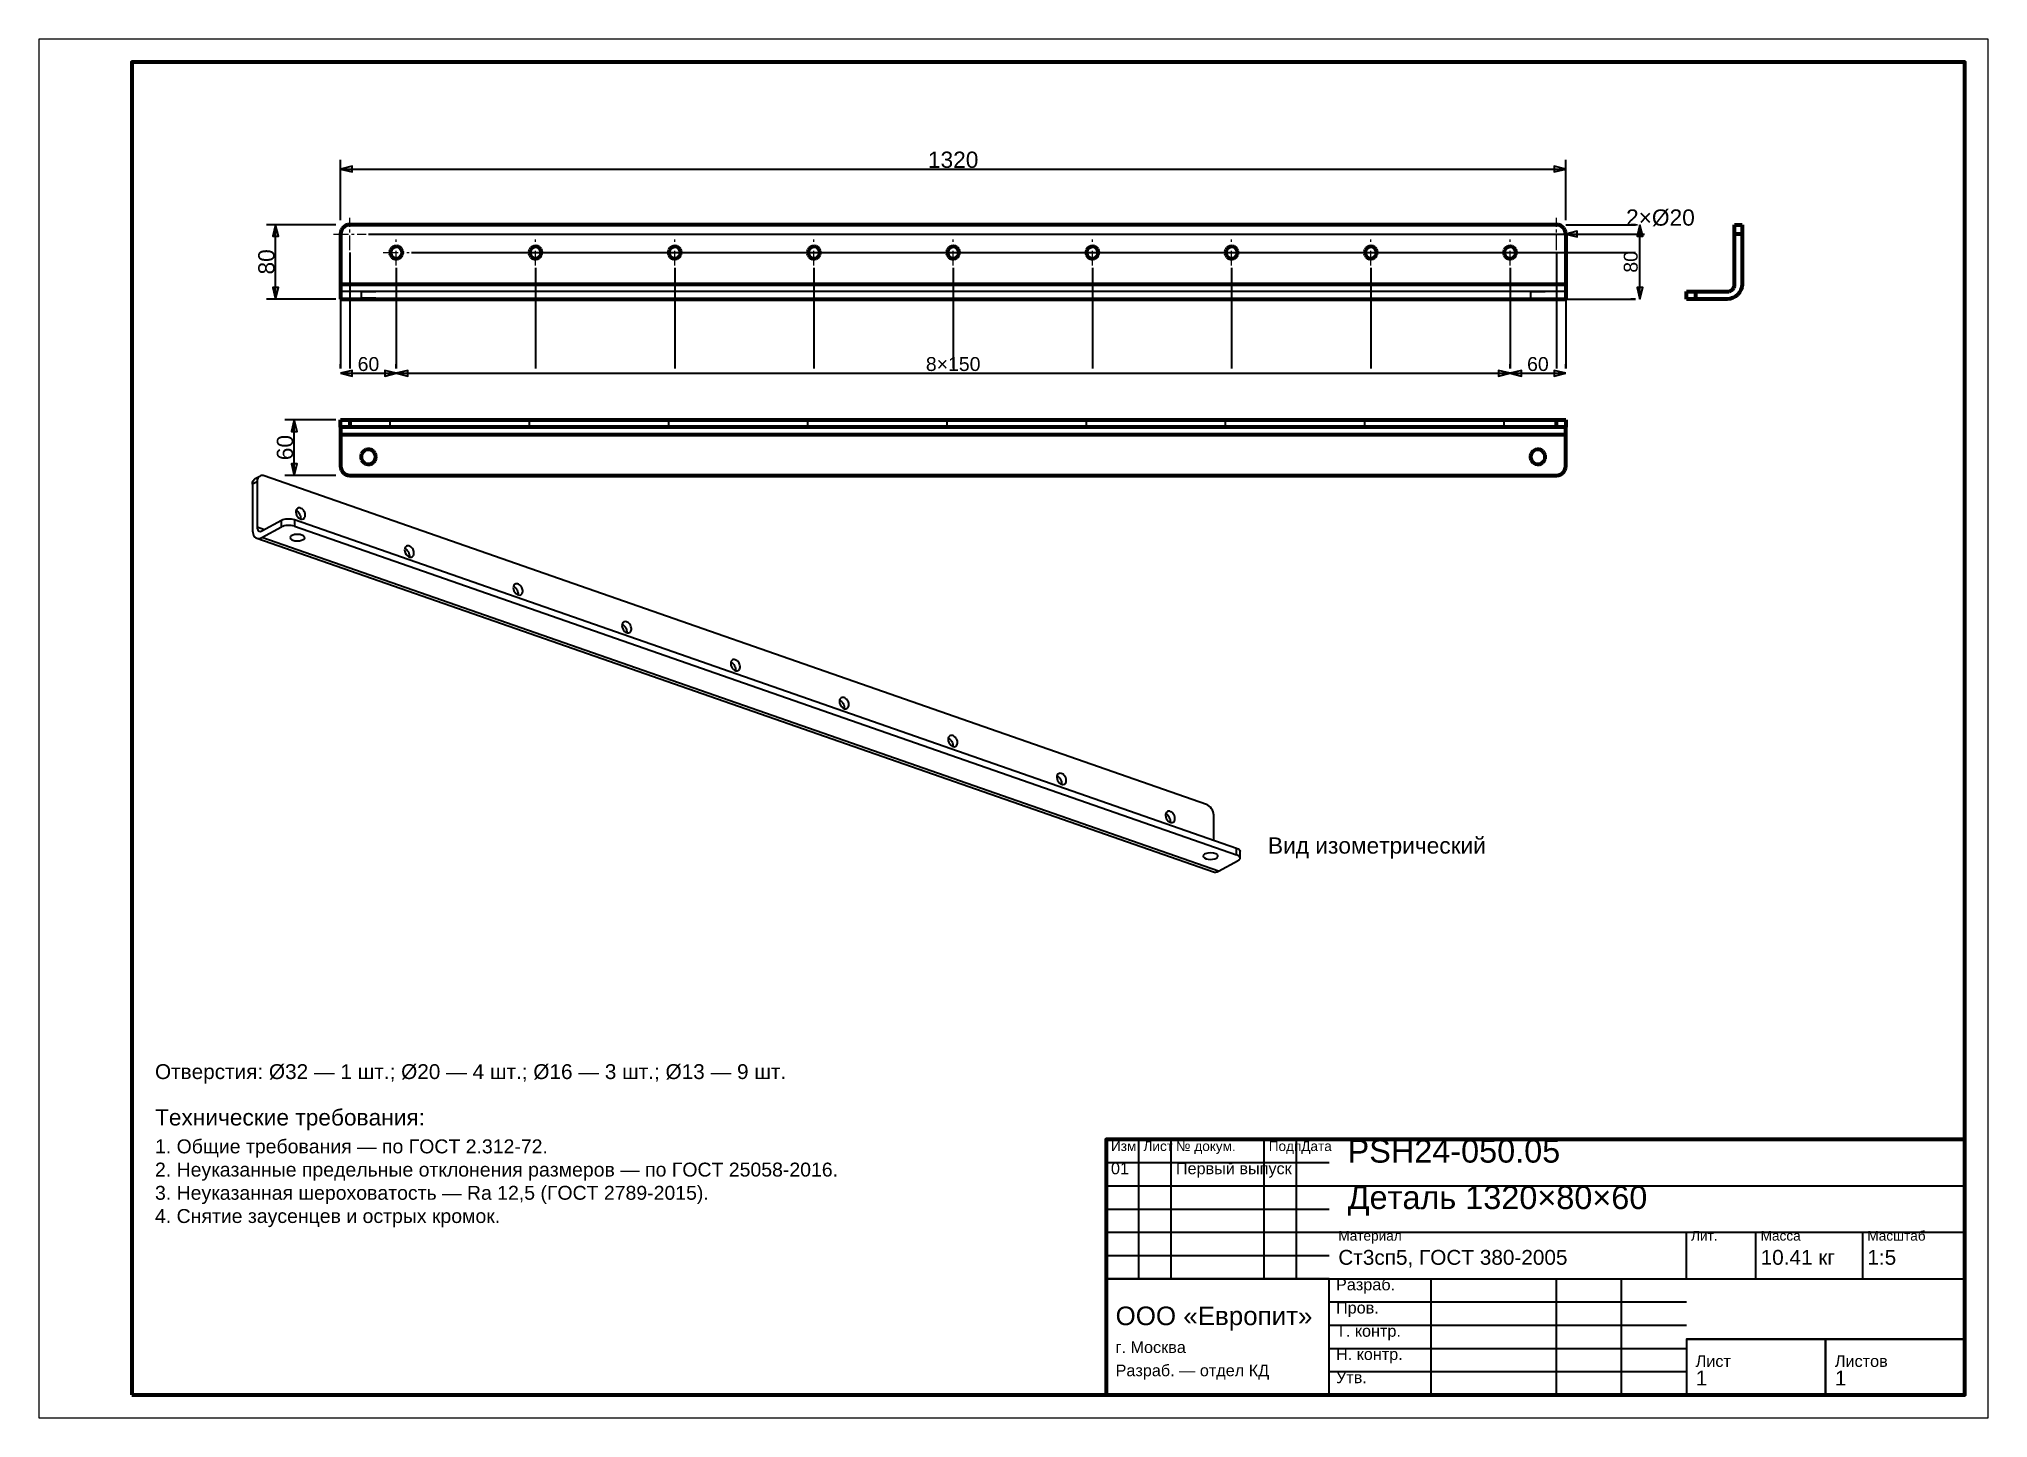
# Model space of a CAD drawing. Header units: millimetres. Extents: x 0 to 420, y 0 to 297.
import ezdxf
from ezdxf.enums import TextEntityAlignment as Align

# ---------------------------------------------------------------- set-up
doc = ezdxf.new("R2010")
doc.units = ezdxf.units.MM
doc.linetypes.add('CENTER', pattern=[5.08, 3.175, -0.635, 0.635, -0.635])
doc.linetypes.add('DASHED', pattern=[1.524, 1.27, -0.254])
doc.styles.add('GOST', font='Arial')

msp = doc.modelspace()

# ---------------------------------------------------------------- texts
at = {"color": 7, "style": 'GOST'}
for s, height, p in [('1320', 3.5, (197, 271)), ('60', 3, (71, 227)), ('8×150', 3, (197, 227)), ('60', 3, (323, 227))]:
    msp.add_text(s, height=height, dxfattribs=at).set_placement(p, align=Align.MIDDLE)
msp.add_text('2×Ø20', height=3.5, dxfattribs=at).set_placement((342, 256.8))
for s, height, p in [('80', 3.5, (49, 249)), ('80', 3, (343, 249)), ('60', 3.5, (53, 209))]:
    msp.add_text(s, height=height, rotation=90, dxfattribs=at).set_placement(p, align=Align.MIDDLE)
at = {"color": 3, "style": 'GOST'}
for s, height, p in [('Вид изометрический', 3.5, (264.83, 121.55)), ('Технические требования:', 3.5, (25, 63)), ('1. Общие требования — по ГОСТ 2.312-72.', 3, (25, 57)), ('Изм.', 2.1, (231, 57.5)), ('Лист', 2.1, (238, 57.5)), ('№ докум.', 2.1, (245, 57.5)), ('Подп.', 2.1, (265, 57.5)), ('Дата', 2.1, (272, 57.5)), ('PSH24-050.05', 5, (282, 55)), ('2. Неуказанные предельные отклонения размеров — по ГОСТ 25058-2016.', 3, (25, 52)), ('01', 2.5, (231, 52.5)), ('Первый выпуск', 2.5, (245, 52.5)), ('3. Неуказанная шероховатость — Ra 12,5 (ГОСТ 2789-2015).', 3, (25, 47)), ('Деталь 1320×80×60', 5, (282, 45)), ('4. Снятие заусенцев и острых кромок.', 3, (25, 42)), ('Материал', 2.1, (280, 38.2)), ('Лит.', 2.1, (356, 38.2)), ('Масса', 2.1, (371, 38.2)), ('Масштаб', 2.1, (394, 38.2)), ('Ст3сп5, ГОСТ 380-2005', 3.2, (280, 33)), ('10.41 кг', 3.2, (371, 33)), ('1:5', 3.2, (394, 33)), ('Разраб.', 2.5, (279.5, 27.5)), ('ООО «Европит»', 4, (232, 20)), ('Пров.', 2.5, (279.5, 22.5)), ('Т. контр.', 2.5, (279.5, 17.5)), ('г. Москва', 2.5, (232, 14)), ('Н. контр.', 2.5, (279.5, 12.5)), ('Лист', 2.5, (357, 11)), ('Листов', 2.5, (387, 11)), ('Разраб. — отдел КД', 2.5, (232, 9)), ('Утв.', 2.5, (279.5, 7.5)), ('1', 3.2, (357, 7)), ('1', 3.2, (387, 7))]:
    msp.add_text(s, height=height, dxfattribs=at).set_placement(p)
at = {"color": 6, "style": 'GOST'}
msp.add_text('Отверстия: Ø32 — 1 шт.; Ø20 — 4 шт.; Ø16 — 3 шт.; Ø13 — 9 шт.', height=3.2, dxfattribs=at).set_placement((25, 73))

# ---------------------------------------------------------------- linework, layer by layer
at = {"color": 7, "lineweight": 35}
for p, q in [((65, 258), (65, 271)), ((65, 269), (329, 269)), ((329, 258), (329, 271)), ((64, 257), (49, 257)), ((51, 241), (51, 257)), ((329, 257), (344, 257)), ((344, 257), (343, 257)), ((345, 241), (345, 257)), ((71, 255), (344, 255)), ((329, 255), (341, 255)), ((331, 255), (344, 255)), ((341, 255), (346, 255)), ((67, 251), (67, 226)), ((80.3, 251), (344, 251)), ((110.3, 251), (344, 251)), ((140.3, 251), (344, 251)), ((170.3, 251), (344, 251)), ((200.3, 251), (344, 251)), ((230.3, 251), (344, 251)), ((260.3, 251), (344, 251)), ((290.3, 251), (344, 251)), ((320.3, 251), (344, 251)), ((327, 251), (327, 226)), ((77, 247.7), (77, 226)), ((107, 247.7), (107, 226)), ((137, 247.7), (137, 226)), ((167, 247.7), (167, 226)), ((197, 247.7), (197, 226)), ((227, 247.7), (227, 226)), ((257, 247.7), (257, 226)), ((287, 247.7), (287, 226)), ((317, 247.7), (317, 226)), ((64, 241), (49, 241)), ((65, 241), (65, 226)), ((329, 241), (329, 226)), ((329, 241), (344, 241)), ((344, 241), (343, 241)), ((65, 226), (65, 227)), ((77, 226), (77, 227)), ((77, 226), (77, 227)), ((317, 226), (317, 227)), ((317, 226), (317, 227)), ((329, 226), (329, 227)), ((65, 225), (77, 225)), ((77, 225), (317, 225)), ((317, 225), (329, 225)), ((64, 215), (53, 215)), ((55, 203), (55, 215)), ((64, 203), (53, 203)), ((237, 30), (237, 60)), ((244, 30), (244, 60)), ((264, 30), (264, 60)), ((271, 30), (271, 60)), ((230, 55), (278, 55)), ((230, 50), (278, 50)), ((278, 50), (415, 50)), ((230, 45), (278, 45)), ((230, 40), (278, 40)), ((278, 40), (415, 40)), ((355, 30), (355, 40)), ((370, 30), (370, 40)), ((393, 30), (393, 40)), ((230, 35), (278, 35)), ((230, 30), (278, 30)), ((278, 30), (415, 30)), ((300, 5), (300, 30)), ((327, 5), (327, 30)), ((341, 5), (341, 30)), ((278, 25), (355, 25)), ((278, 20), (355, 20)), ((355, 17), (415, 17)), ((278, 15), (355, 15)), ((278, 10), (355, 10))]:
    msp.add_line(p, q, dxfattribs=at)
at = {"color": 1, "lineweight": 70}
for p, q in [((65.44, 256.25), (65.2, 255.87)), ((65.75, 256.56), (65.44, 256.25)), ((66.13, 256.8), (65.75, 256.56)), ((66.55, 256.95), (66.13, 256.8)), ((67, 257), (66.55, 256.95)), ((327, 257), (67, 257)), ((327.45, 256.95), (327, 257)), ((327.87, 256.8), (327.45, 256.95)), ((328.25, 256.56), (327.87, 256.8)), ((328.56, 256.25), (328.25, 256.56)), ((328.8, 255.87), (328.56, 256.25)), ((365.4, 256.99), (365.4, 257)), ((365.4, 257), (367, 257)), ((365.4, 256.95), (365.4, 256.99)), ((365.4, 256.89), (365.4, 256.95)), ((365.4, 256.8), (365.4, 256.89)), ((365.4, 256.69), (365.4, 256.8)), ((365.4, 256.56), (365.4, 256.69)), ((365.4, 256.41), (365.4, 256.56)), ((365.4, 256.25), (365.4, 256.41)), ((365.4, 256.06), (365.4, 256.25)), ((367, 257), (367, 256.99)), ((367, 256.99), (367, 256.95)), ((367, 256.95), (367, 256.89)), ((367, 256.89), (367, 256.8)), ((367, 256.8), (367, 256.69)), ((367, 256.69), (367, 256.56)), ((367, 256.56), (367, 256.41)), ((367, 256.41), (367, 256.25)), ((367, 256.25), (367, 256.06)), ((65.05, 255.45), (65, 255)), ((65, 255), (65, 244.2)), ((65.2, 255.87), (65.05, 255.45)), ((76.35, 252.13), (76.05, 251.88)), ((76.71, 252.27), (76.35, 252.13)), ((77.1, 252.3), (76.71, 252.27)), ((77.47, 252.21), (77.1, 252.3)), ((77.81, 252.02), (77.47, 252.21)), ((78.07, 251.73), (77.81, 252.02)), ((106.35, 252.13), (106.05, 251.88)), ((106.71, 252.27), (106.35, 252.13)), ((107.1, 252.3), (106.71, 252.27)), ((107.47, 252.21), (107.1, 252.3)), ((107.81, 252.02), (107.47, 252.21)), ((108.07, 251.73), (107.81, 252.02)), ((136.35, 252.13), (136.05, 251.88)), ((136.71, 252.27), (136.35, 252.13)), ((137.1, 252.3), (136.71, 252.27)), ((137.47, 252.21), (137.1, 252.3)), ((137.81, 252.02), (137.47, 252.21)), ((138.07, 251.73), (137.81, 252.02)), ((166.35, 252.13), (166.05, 251.88)), ((166.71, 252.27), (166.35, 252.13)), ((167.1, 252.3), (166.71, 252.27)), ((167.47, 252.21), (167.1, 252.3)), ((167.81, 252.02), (167.47, 252.21)), ((168.07, 251.73), (167.81, 252.02)), ((196.35, 252.13), (196.05, 251.88)), ((196.71, 252.27), (196.35, 252.13)), ((197.1, 252.3), (196.71, 252.27)), ((197.47, 252.21), (197.1, 252.3)), ((197.81, 252.02), (197.47, 252.21)), ((198.07, 251.73), (197.81, 252.02)), ((226.35, 252.13), (226.05, 251.88)), ((226.71, 252.27), (226.35, 252.13)), ((227.1, 252.3), (226.71, 252.27)), ((227.47, 252.21), (227.1, 252.3)), ((227.81, 252.02), (227.47, 252.21)), ((228.07, 251.73), (227.81, 252.02)), ((256.35, 252.13), (256.05, 251.88)), ((256.71, 252.27), (256.35, 252.13)), ((257.1, 252.3), (256.71, 252.27)), ((257.47, 252.21), (257.1, 252.3)), ((257.81, 252.02), (257.47, 252.21)), ((258.07, 251.73), (257.81, 252.02)), ((286.35, 252.13), (286.05, 251.88)), ((286.71, 252.27), (286.35, 252.13)), ((287.1, 252.3), (286.71, 252.27)), ((287.47, 252.21), (287.1, 252.3)), ((287.81, 252.02), (287.47, 252.21)), ((288.07, 251.73), (287.81, 252.02)), ((316.35, 252.13), (316.05, 251.88)), ((316.71, 252.27), (316.35, 252.13)), ((317.1, 252.3), (316.71, 252.27)), ((317.47, 252.21), (317.1, 252.3)), ((317.81, 252.02), (317.47, 252.21)), ((318.07, 251.73), (317.81, 252.02)), ((328.95, 255.45), (328.8, 255.87)), ((329, 255), (328.95, 255.45)), ((329, 255), (329, 244.2)), ((365.4, 255.87), (365.4, 256.06)), ((365.4, 255.66), (365.4, 255.87)), ((365.4, 255.45), (365.4, 255.66)), ((365.4, 255.22), (365.4, 255.45)), ((365.4, 255), (365.4, 255.22)), ((365.4, 244.2), (365.4, 255)), ((367, 255), (365.4, 255)), ((367, 256.06), (367, 255.87)), ((367, 255.87), (367, 255.66)), ((367, 255.66), (367, 255.45)), ((367, 255.45), (367, 255.22)), ((367, 255.22), (367, 255)), ((367, 255), (367, 244.2)), ((75.83, 251.56), (75.71, 251.19)), ((75.71, 251.19), (75.71, 250.81)), ((75.71, 250.81), (75.83, 250.44)), ((76.05, 251.88), (75.83, 251.56)), ((75.83, 250.44), (76.05, 250.12)), ((76.05, 250.12), (76.35, 249.87)), ((76.35, 249.87), (76.71, 249.73)), ((76.71, 249.73), (77.1, 249.7)), ((77.1, 249.7), (77.47, 249.79)), ((77.47, 249.79), (77.81, 249.98)), ((77.81, 249.98), (78.07, 250.27)), ((78.24, 251.38), (78.07, 251.73)), ((78.07, 250.27), (78.24, 250.62)), ((78.3, 251), (78.24, 251.38)), ((78.24, 250.62), (78.3, 251)), ((105.83, 251.56), (105.71, 251.19)), ((105.71, 251.19), (105.71, 250.81)), ((105.71, 250.81), (105.83, 250.44)), ((106.05, 251.88), (105.83, 251.56)), ((105.83, 250.44), (106.05, 250.12)), ((106.05, 250.12), (106.35, 249.87)), ((106.35, 249.87), (106.71, 249.73)), ((106.71, 249.73), (107.1, 249.7)), ((107.1, 249.7), (107.47, 249.79)), ((107.47, 249.79), (107.81, 249.98)), ((107.81, 249.98), (108.07, 250.27)), ((108.24, 251.38), (108.07, 251.73)), ((108.07, 250.27), (108.24, 250.62)), ((108.3, 251), (108.24, 251.38)), ((108.24, 250.62), (108.3, 251)), ((135.83, 251.56), (135.71, 251.19)), ((135.71, 251.19), (135.71, 250.81)), ((135.71, 250.81), (135.83, 250.44)), ((136.05, 251.88), (135.83, 251.56)), ((135.83, 250.44), (136.05, 250.12)), ((136.05, 250.12), (136.35, 249.87)), ((136.35, 249.87), (136.71, 249.73)), ((136.71, 249.73), (137.1, 249.7)), ((137.1, 249.7), (137.47, 249.79)), ((137.47, 249.79), (137.81, 249.98)), ((137.81, 249.98), (138.07, 250.27)), ((138.24, 251.38), (138.07, 251.73)), ((138.07, 250.27), (138.24, 250.62)), ((138.3, 251), (138.24, 251.38)), ((138.24, 250.62), (138.3, 251)), ((165.83, 251.56), (165.71, 251.19)), ((165.71, 251.19), (165.71, 250.81)), ((165.71, 250.81), (165.83, 250.44)), ((166.05, 251.88), (165.83, 251.56)), ((165.83, 250.44), (166.05, 250.12)), ((166.05, 250.12), (166.35, 249.87)), ((166.35, 249.87), (166.71, 249.73)), ((166.71, 249.73), (167.1, 249.7)), ((167.1, 249.7), (167.47, 249.79)), ((167.47, 249.79), (167.81, 249.98)), ((167.81, 249.98), (168.07, 250.27)), ((168.24, 251.38), (168.07, 251.73)), ((168.07, 250.27), (168.24, 250.62)), ((168.3, 251), (168.24, 251.38)), ((168.24, 250.62), (168.3, 251)), ((195.83, 251.56), (195.71, 251.19)), ((195.71, 251.19), (195.71, 250.81)), ((195.71, 250.81), (195.83, 250.44)), ((196.05, 251.88), (195.83, 251.56)), ((195.83, 250.44), (196.05, 250.12)), ((196.05, 250.12), (196.35, 249.87)), ((196.35, 249.87), (196.71, 249.73)), ((196.71, 249.73), (197.1, 249.7)), ((197.1, 249.7), (197.47, 249.79)), ((197.47, 249.79), (197.81, 249.98)), ((197.81, 249.98), (198.07, 250.27)), ((198.24, 251.38), (198.07, 251.73)), ((198.07, 250.27), (198.24, 250.62)), ((198.3, 251), (198.24, 251.38)), ((198.24, 250.62), (198.3, 251)), ((225.83, 251.56), (225.71, 251.19)), ((225.71, 251.19), (225.71, 250.81)), ((225.71, 250.81), (225.83, 250.44)), ((226.05, 251.88), (225.83, 251.56)), ((225.83, 250.44), (226.05, 250.12)), ((226.05, 250.12), (226.35, 249.87)), ((226.35, 249.87), (226.71, 249.73)), ((226.71, 249.73), (227.1, 249.7)), ((227.1, 249.7), (227.47, 249.79)), ((227.47, 249.79), (227.81, 249.98)), ((227.81, 249.98), (228.07, 250.27)), ((228.24, 251.38), (228.07, 251.73)), ((228.07, 250.27), (228.24, 250.62)), ((228.3, 251), (228.24, 251.38)), ((228.24, 250.62), (228.3, 251)), ((255.83, 251.56), (255.71, 251.19)), ((255.71, 251.19), (255.71, 250.81)), ((255.71, 250.81), (255.83, 250.44)), ((256.05, 251.88), (255.83, 251.56)), ((255.83, 250.44), (256.05, 250.12)), ((256.05, 250.12), (256.35, 249.87)), ((256.35, 249.87), (256.71, 249.73)), ((256.71, 249.73), (257.1, 249.7)), ((257.1, 249.7), (257.47, 249.79)), ((257.47, 249.79), (257.81, 249.98)), ((257.81, 249.98), (258.07, 250.27)), ((258.24, 251.38), (258.07, 251.73)), ((258.07, 250.27), (258.24, 250.62)), ((258.3, 251), (258.24, 251.38)), ((258.24, 250.62), (258.3, 251)), ((285.83, 251.56), (285.71, 251.19)), ((285.71, 251.19), (285.71, 250.81)), ((285.71, 250.81), (285.83, 250.44)), ((286.05, 251.88), (285.83, 251.56)), ((285.83, 250.44), (286.05, 250.12)), ((286.05, 250.12), (286.35, 249.87)), ((286.35, 249.87), (286.71, 249.73)), ((286.71, 249.73), (287.1, 249.7)), ((287.1, 249.7), (287.47, 249.79)), ((287.47, 249.79), (287.81, 249.98)), ((287.81, 249.98), (288.07, 250.27)), ((288.24, 251.38), (288.07, 251.73)), ((288.07, 250.27), (288.24, 250.62)), ((288.3, 251), (288.24, 251.38)), ((288.24, 250.62), (288.3, 251)), ((315.83, 251.56), (315.71, 251.19)), ((315.71, 251.19), (315.71, 250.81)), ((315.71, 250.81), (315.83, 250.44)), ((316.05, 251.88), (315.83, 251.56)), ((315.83, 250.44), (316.05, 250.12)), ((316.05, 250.12), (316.35, 249.87)), ((316.35, 249.87), (316.71, 249.73)), ((316.71, 249.73), (317.1, 249.7)), ((317.1, 249.7), (317.47, 249.79)), ((317.47, 249.79), (317.81, 249.98)), ((317.81, 249.98), (318.07, 250.27)), ((318.24, 251.38), (318.07, 251.73)), ((318.07, 250.27), (318.24, 250.62)), ((318.3, 251), (318.24, 251.38)), ((318.24, 250.62), (318.3, 251)), ((65, 244.2), (65, 243.84)), ((65, 244.2), (329, 244.2)), ((65, 243.84), (65, 243.49)), ((329, 244.2), (329, 243.84)), ((329, 243.84), (329, 243.49)), ((365.19, 243.4), (365.35, 243.79)), ((365.35, 243.79), (365.4, 244.2)), ((367, 244.2), (366.94, 243.58)), ((65, 243.49), (65, 243.14)), ((65, 243.14), (65, 242.81)), ((65, 242.81), (65, 242.5)), ((65, 242.5), (65, 242.2)), ((65, 242.2), (65, 241.94)), ((65, 241.94), (65, 241.7)), ((65, 241.7), (65, 241.49)), ((65, 241.49), (65, 241.32)), ((65, 241.32), (65, 241.18)), ((65, 241.18), (65, 241.08)), ((65, 241.08), (65, 241.02)), ((65, 241.02), (65, 241)), ((65, 241), (329, 241)), ((69.44, 241), (69.4, 241)), ((69.56, 241), (69.44, 241)), ((69.75, 241), (69.56, 241)), ((70, 241), (69.75, 241)), ((70.31, 241), (70, 241)), ((70.64, 241), (70.31, 241)), ((71, 241), (70.64, 241)), ((71.36, 241), (71, 241)), ((71.69, 241), (71.36, 241)), ((72, 241), (71.69, 241)), ((72.25, 241), (72, 241)), ((72.44, 241), (72.25, 241)), ((72.56, 241), (72.44, 241)), ((72.6, 241), (72.56, 241)), ((329, 243.49), (329, 243.14)), ((329, 243.14), (329, 242.81)), ((329, 242.81), (329, 242.5)), ((329, 242.5), (329, 242.2)), ((329, 242.2), (329, 241.94)), ((329, 241.94), (329, 241.7)), ((329, 241.7), (329, 241.49)), ((329, 241.49), (329, 241.32)), ((329, 241.32), (329, 241.18)), ((329, 241.18), (329, 241.08)), ((329, 241.08), (329, 241.02)), ((329, 241.02), (329, 241)), ((355, 241), (355, 242.6)), ((355, 242.6), (355.01, 242.6)), ((355.01, 241), (355, 241)), ((355.01, 242.6), (355.05, 242.6)), ((355.05, 241), (355.01, 241)), ((355.05, 242.6), (355.11, 242.6)), ((355.11, 241), (355.05, 241)), ((355.11, 242.6), (355.2, 242.6)), ((355.2, 241), (355.11, 241)), ((355.2, 242.6), (355.31, 242.6)), ((355.31, 241), (355.2, 241)), ((355.31, 242.6), (355.44, 242.6)), ((355.44, 241), (355.31, 241)), ((355.44, 242.6), (355.59, 242.6)), ((355.59, 241), (355.44, 241)), ((355.59, 242.6), (355.75, 242.6)), ((355.75, 241), (355.59, 241)), ((355.75, 242.6), (355.94, 242.6)), ((355.94, 241), (355.75, 241)), ((355.94, 242.6), (356.13, 242.6)), ((356.13, 241), (355.94, 241)), ((356.13, 242.6), (356.34, 242.6)), ((356.34, 241), (356.13, 241)), ((356.34, 242.6), (356.55, 242.6)), ((356.55, 241), (356.34, 241)), ((356.55, 242.6), (356.78, 242.6)), ((356.78, 241), (356.55, 241)), ((356.78, 242.6), (357, 242.6)), ((357, 241), (356.78, 241)), ((357, 242.6), (363.8, 242.6)), ((357, 242.6), (357, 241)), ((363.8, 241), (357, 241)), ((363.8, 242.6), (364.21, 242.65)), ((364.42, 241.06), (363.8, 241)), ((364.21, 242.65), (364.6, 242.81)), ((365.02, 241.24), (364.42, 241.06)), ((364.6, 242.81), (364.93, 243.07)), ((364.93, 243.07), (365.19, 243.4)), ((365.58, 241.54), (365.02, 241.24)), ((366.06, 241.94), (365.58, 241.54)), ((366.46, 242.42), (366.06, 241.94)), ((366.76, 242.98), (366.46, 242.42)), ((366.94, 243.58), (366.76, 242.98)), ((65, 213.4), (65, 215)), ((65, 215), (65.01, 215)), ((65.01, 215), (65.05, 215)), ((65.05, 215), (65.11, 215)), ((65.11, 215), (65.2, 215)), ((65.2, 215), (65.31, 215)), ((65.31, 215), (65.44, 215)), ((65.44, 215), (65.59, 215)), ((65.59, 215), (65.75, 215)), ((65.75, 215), (65.94, 215)), ((65.94, 215), (66.13, 215)), ((66.13, 215), (66.34, 215)), ((66.34, 215), (66.55, 215)), ((66.55, 215), (66.78, 215)), ((66.78, 215), (67, 215)), ((67, 215), (327, 215)), ((67, 215), (67, 213.4)), ((327, 215), (327.22, 215)), ((327, 213.4), (327, 215)), ((327.22, 215), (327.45, 215)), ((327.45, 215), (327.66, 215)), ((327.66, 215), (327.87, 215)), ((327.87, 215), (328.06, 215)), ((328.06, 215), (328.25, 215)), ((328.25, 215), (328.41, 215)), ((328.41, 215), (328.56, 215)), ((328.56, 215), (328.69, 215)), ((328.69, 215), (328.8, 215)), ((328.8, 215), (328.89, 215)), ((328.89, 215), (328.95, 215)), ((328.95, 215), (328.99, 215)), ((328.99, 215), (329, 215)), ((329, 215), (329, 213.4)), ((65.01, 213.4), (65, 213.4)), ((65, 213.4), (65, 213.39)), ((65, 213.39), (65, 213.36)), ((65, 213.36), (65, 213.31)), ((65, 213.31), (65, 213.24)), ((65, 213.24), (65, 213.15)), ((65, 213.15), (65, 213.05)), ((65, 213.05), (65, 212.93)), ((65, 212.93), (65, 212.8)), ((65, 212.8), (65, 212.65)), ((65, 212.65), (65, 212.49)), ((65, 212.49), (65, 212.33)), ((65, 212.33), (65, 212.16)), ((65, 212.16), (65, 211.98)), ((65, 211.98), (65, 211.8)), ((65, 211.8), (65, 205)), ((65, 211.8), (329, 211.8)), ((65.05, 213.4), (65.01, 213.4)), ((65.11, 213.4), (65.05, 213.4)), ((65.2, 213.4), (65.11, 213.4)), ((65.31, 213.4), (65.2, 213.4)), ((65.44, 213.4), (65.31, 213.4)), ((65.59, 213.4), (65.44, 213.4)), ((65.75, 213.4), (65.59, 213.4)), ((65.94, 213.4), (65.75, 213.4)), ((66.13, 213.4), (65.94, 213.4)), ((66.34, 213.4), (66.13, 213.4)), ((66.55, 213.4), (66.34, 213.4)), ((66.78, 213.4), (66.55, 213.4)), ((67, 213.4), (66.78, 213.4)), ((327, 213.4), (67, 213.4)), ((327.22, 213.4), (327, 213.4)), ((327.45, 213.4), (327.22, 213.4)), ((327.66, 213.4), (327.45, 213.4)), ((327.87, 213.4), (327.66, 213.4)), ((328.06, 213.4), (327.87, 213.4)), ((328.25, 213.4), (328.06, 213.4)), ((328.41, 213.4), (328.25, 213.4)), ((328.56, 213.4), (328.41, 213.4)), ((328.69, 213.4), (328.56, 213.4)), ((328.8, 213.4), (328.69, 213.4)), ((328.89, 213.4), (328.8, 213.4)), ((328.95, 213.4), (328.89, 213.4)), ((328.99, 213.4), (328.95, 213.4)), ((329, 213.4), (328.99, 213.4)), ((329, 213.39), (329, 213.4)), ((329, 213.36), (329, 213.39)), ((329, 213.31), (329, 213.36)), ((329, 213.24), (329, 213.31)), ((329, 213.15), (329, 213.24)), ((329, 213.05), (329, 213.15)), ((329, 212.93), (329, 213.05)), ((329, 212.8), (329, 212.93)), ((329, 212.65), (329, 212.8)), ((329, 212.49), (329, 212.65)), ((329, 212.33), (329, 212.49)), ((329, 212.16), (329, 212.33)), ((329, 211.98), (329, 212.16)), ((329, 211.8), (329, 211.98)), ((329, 205), (329, 211.8)), ((69.53, 207.64), (69.41, 207.22)), ((69.41, 207.22), (69.41, 206.78)), ((69.41, 206.78), (69.53, 206.36)), ((69.76, 208.01), (69.53, 207.64)), ((69.53, 206.36), (69.76, 205.99)), ((70.08, 208.31), (69.76, 208.01)), ((69.76, 205.99), (70.08, 205.69)), ((70.46, 208.51), (70.08, 208.31)), ((70.89, 208.6), (70.46, 208.51)), ((71.33, 208.57), (70.89, 208.6)), ((71.74, 208.42), (71.33, 208.57)), ((72.09, 208.17), (71.74, 208.42)), ((71.74, 205.58), (72.09, 205.83)), ((72.37, 207.83), (72.09, 208.17)), ((72.09, 205.83), (72.37, 206.17)), ((72.54, 207.43), (72.37, 207.83)), ((72.37, 206.17), (72.54, 206.57)), ((72.6, 207), (72.54, 207.43)), ((72.54, 206.57), (72.6, 207)), ((321.53, 207.64), (321.41, 207.22)), ((321.41, 207.22), (321.41, 206.78)), ((321.41, 206.78), (321.53, 206.36)), ((321.76, 208.01), (321.53, 207.64)), ((321.53, 206.36), (321.76, 205.99)), ((322.08, 208.31), (321.76, 208.01)), ((321.76, 205.99), (322.08, 205.69)), ((322.46, 208.51), (322.08, 208.31)), ((322.89, 208.6), (322.46, 208.51)), ((323.33, 208.57), (322.89, 208.6)), ((323.74, 208.42), (323.33, 208.57)), ((324.09, 208.17), (323.74, 208.42)), ((323.74, 205.58), (324.09, 205.83)), ((324.37, 207.83), (324.09, 208.17)), ((324.09, 205.83), (324.37, 206.17)), ((324.54, 207.43), (324.37, 207.83)), ((324.37, 206.17), (324.54, 206.57)), ((324.6, 207), (324.54, 207.43)), ((324.54, 206.57), (324.6, 207)), ((65, 205), (65.05, 204.55)), ((65.05, 204.55), (65.2, 204.13)), ((65.2, 204.13), (65.44, 203.75)), ((65.44, 203.75), (65.75, 203.44)), ((65.75, 203.44), (66.13, 203.2)), ((66.13, 203.2), (66.55, 203.05)), ((66.55, 203.05), (67, 203)), ((67, 203), (327, 203)), ((70.08, 205.69), (70.46, 205.49)), ((70.46, 205.49), (70.89, 205.4)), ((70.89, 205.4), (71.33, 205.43)), ((71.33, 205.43), (71.74, 205.58)), ((322.08, 205.69), (322.46, 205.49)), ((322.46, 205.49), (322.89, 205.4)), ((322.89, 205.4), (323.33, 205.43)), ((323.33, 205.43), (323.74, 205.58)), ((327, 203), (327.45, 203.05)), ((327.45, 203.05), (327.87, 203.2)), ((327.87, 203.2), (328.25, 203.44)), ((328.25, 203.44), (328.56, 203.75)), ((328.56, 203.75), (328.8, 204.13)), ((328.8, 204.13), (328.95, 204.55)), ((328.95, 204.55), (329, 205))]:
    msp.add_line(p, q, dxfattribs=at)
at = {"color": 5, "linetype": 'DASHED', "lineweight": 35}
for p, q in [((65.2, 255.87), (65.44, 256.25)), ((65.44, 256.25), (65.75, 256.56)), ((65.75, 256.56), (66.13, 256.8)), ((66.13, 256.8), (66.55, 256.95)), ((66.55, 256.95), (67, 257)), ((67, 257), (327, 257)), ((327, 257), (327.45, 256.95)), ((327.45, 256.95), (327.87, 256.8)), ((327.87, 256.8), (328.25, 256.56)), ((328.25, 256.56), (328.56, 256.25)), ((328.56, 256.25), (328.8, 255.87)), ((365.4, 257), (365.4, 256.99)), ((367, 257), (365.4, 257)), ((365.4, 256.99), (365.4, 256.95)), ((365.4, 256.95), (365.4, 256.89)), ((365.4, 256.89), (365.4, 256.8)), ((365.4, 256.8), (365.4, 256.69)), ((365.4, 256.69), (365.4, 256.56)), ((365.4, 256.56), (365.4, 256.41)), ((365.4, 256.41), (365.4, 256.25)), ((365.4, 256.25), (365.4, 256.06)), ((367, 256.99), (367, 257)), ((367, 256.95), (367, 256.99)), ((367, 256.89), (367, 256.95)), ((367, 256.8), (367, 256.89)), ((367, 256.69), (367, 256.8)), ((367, 256.56), (367, 256.69)), ((367, 256.41), (367, 256.56)), ((367, 256.25), (367, 256.41)), ((367, 256.06), (367, 256.25)), ((65, 255), (65.05, 255.45)), ((65, 244.2), (65, 255)), ((65.05, 255.45), (65.2, 255.87)), ((76.05, 251.88), (76.35, 252.13)), ((76.35, 252.13), (76.71, 252.27)), ((76.71, 252.27), (77.1, 252.3)), ((77.1, 252.3), (77.47, 252.21)), ((77.47, 252.21), (77.81, 252.02)), ((77.81, 252.02), (78.07, 251.73)), ((106.05, 251.88), (106.35, 252.13)), ((106.35, 252.13), (106.71, 252.27)), ((106.71, 252.27), (107.1, 252.3)), ((107.1, 252.3), (107.47, 252.21)), ((107.47, 252.21), (107.81, 252.02)), ((107.81, 252.02), (108.07, 251.73)), ((136.05, 251.88), (136.35, 252.13)), ((136.35, 252.13), (136.71, 252.27)), ((136.71, 252.27), (137.1, 252.3)), ((137.1, 252.3), (137.47, 252.21)), ((137.47, 252.21), (137.81, 252.02)), ((137.81, 252.02), (138.07, 251.73)), ((166.05, 251.88), (166.35, 252.13)), ((166.35, 252.13), (166.71, 252.27)), ((166.71, 252.27), (167.1, 252.3)), ((167.1, 252.3), (167.47, 252.21)), ((167.47, 252.21), (167.81, 252.02)), ((167.81, 252.02), (168.07, 251.73)), ((196.05, 251.88), (196.35, 252.13)), ((196.35, 252.13), (196.71, 252.27)), ((196.71, 252.27), (197.1, 252.3)), ((197.1, 252.3), (197.47, 252.21)), ((197.47, 252.21), (197.81, 252.02)), ((197.81, 252.02), (198.07, 251.73)), ((226.05, 251.88), (226.35, 252.13)), ((226.35, 252.13), (226.71, 252.27)), ((226.71, 252.27), (227.1, 252.3)), ((227.1, 252.3), (227.47, 252.21)), ((227.47, 252.21), (227.81, 252.02)), ((227.81, 252.02), (228.07, 251.73)), ((256.05, 251.88), (256.35, 252.13)), ((256.35, 252.13), (256.71, 252.27)), ((256.71, 252.27), (257.1, 252.3)), ((257.1, 252.3), (257.47, 252.21)), ((257.47, 252.21), (257.81, 252.02)), ((257.81, 252.02), (258.07, 251.73)), ((286.05, 251.88), (286.35, 252.13)), ((286.35, 252.13), (286.71, 252.27)), ((286.71, 252.27), (287.1, 252.3)), ((287.1, 252.3), (287.47, 252.21)), ((287.47, 252.21), (287.81, 252.02)), ((287.81, 252.02), (288.07, 251.73)), ((316.05, 251.88), (316.35, 252.13)), ((316.35, 252.13), (316.71, 252.27)), ((316.71, 252.27), (317.1, 252.3)), ((317.1, 252.3), (317.47, 252.21)), ((317.47, 252.21), (317.81, 252.02)), ((317.81, 252.02), (318.07, 251.73)), ((328.8, 255.87), (328.95, 255.45)), ((328.95, 255.45), (329, 255)), ((329, 255), (329, 244.2)), ((365.4, 256.06), (365.4, 255.87)), ((365.4, 255.87), (365.4, 255.66)), ((365.4, 255.66), (365.4, 255.45)), ((365.4, 255.45), (365.4, 255.22)), ((365.4, 255.22), (365.4, 255)), ((365.4, 255), (365.4, 244.2)), ((365.4, 252.27), (365.4, 252.3)), ((365.4, 252.3), (365.4, 252.29)), ((365.4, 252.27), (365.4, 252.3)), ((365.4, 252.3), (365.4, 252.29)), ((365.4, 252.27), (365.4, 252.3)), ((365.4, 252.3), (365.4, 252.29)), ((365.4, 252.27), (365.4, 252.3)), ((365.4, 252.3), (365.4, 252.29)), ((365.4, 252.27), (365.4, 252.3)), ((365.4, 252.3), (365.4, 252.29)), ((365.4, 252.27), (365.4, 252.3)), ((365.4, 252.3), (365.4, 252.29)), ((365.4, 252.27), (365.4, 252.3)), ((365.4, 252.3), (365.4, 252.29)), ((365.4, 252.27), (365.4, 252.3)), ((365.4, 252.3), (365.4, 252.29)), ((365.4, 252.27), (365.4, 252.3)), ((365.4, 252.3), (365.4, 252.29)), ((365.4, 252.29), (365.4, 252.27)), ((365.4, 252.29), (365.4, 252.27)), ((365.4, 252.29), (365.4, 252.27)), ((365.4, 252.29), (365.4, 252.27)), ((365.4, 252.29), (365.4, 252.27)), ((365.4, 252.29), (365.4, 252.27)), ((365.4, 252.29), (365.4, 252.27)), ((365.4, 252.29), (365.4, 252.27)), ((365.4, 252.29), (365.4, 252.27)), ((365.4, 252.17), (365.4, 252.27)), ((365.4, 252.27), (365.4, 252.23)), ((365.4, 252.17), (365.4, 252.27)), ((365.4, 252.27), (365.4, 252.23)), ((365.4, 252.17), (365.4, 252.27)), ((365.4, 252.27), (365.4, 252.23)), ((365.4, 252.17), (365.4, 252.27)), ((365.4, 252.27), (365.4, 252.23)), ((365.4, 252.17), (365.4, 252.27)), ((365.4, 252.27), (365.4, 252.23)), ((365.4, 252.17), (365.4, 252.27)), ((365.4, 252.27), (365.4, 252.23)), ((365.4, 252.17), (365.4, 252.27)), ((365.4, 252.27), (365.4, 252.23)), ((365.4, 252.17), (365.4, 252.27)), ((365.4, 252.27), (365.4, 252.23)), ((365.4, 252.17), (365.4, 252.27)), ((365.4, 252.27), (365.4, 252.23)), ((365.4, 252.23), (365.4, 252.17)), ((365.4, 252.23), (365.4, 252.17)), ((365.4, 252.23), (365.4, 252.17)), ((365.4, 252.23), (365.4, 252.17)), ((365.4, 252.23), (365.4, 252.17)), ((365.4, 252.23), (365.4, 252.17)), ((365.4, 252.23), (365.4, 252.17)), ((365.4, 252.23), (365.4, 252.17)), ((365.4, 252.23), (365.4, 252.17)), ((365.4, 252.02), (365.4, 252.17)), ((365.4, 252.17), (365.4, 252.1)), ((365.4, 252.02), (365.4, 252.17)), ((365.4, 252.17), (365.4, 252.1)), ((365.4, 252.02), (365.4, 252.17)), ((365.4, 252.17), (365.4, 252.1)), ((365.4, 252.02), (365.4, 252.17)), ((365.4, 252.17), (365.4, 252.1)), ((365.4, 252.02), (365.4, 252.17)), ((365.4, 252.17), (365.4, 252.1)), ((365.4, 252.02), (365.4, 252.17)), ((365.4, 252.17), (365.4, 252.1)), ((365.4, 252.02), (365.4, 252.17)), ((365.4, 252.17), (365.4, 252.1)), ((365.4, 252.02), (365.4, 252.17)), ((365.4, 252.17), (365.4, 252.1)), ((365.4, 252.02), (365.4, 252.17)), ((365.4, 252.17), (365.4, 252.1)), ((365.4, 252.1), (365.4, 252.02)), ((365.4, 252.1), (365.4, 252.02)), ((365.4, 252.1), (365.4, 252.02)), ((365.4, 252.1), (365.4, 252.02)), ((365.4, 252.1), (365.4, 252.02)), ((365.4, 252.1), (365.4, 252.02)), ((365.4, 252.1), (365.4, 252.02)), ((365.4, 252.1), (365.4, 252.02)), ((365.4, 252.1), (365.4, 252.02)), ((365.4, 251.81), (365.4, 252.02)), ((365.4, 252.02), (365.4, 251.92)), ((365.4, 251.81), (365.4, 252.02)), ((365.4, 252.02), (365.4, 251.92)), ((365.4, 251.81), (365.4, 252.02)), ((365.4, 252.02), (365.4, 251.92)), ((365.4, 251.81), (365.4, 252.02)), ((365.4, 252.02), (365.4, 251.92)), ((365.4, 251.81), (365.4, 252.02)), ((365.4, 252.02), (365.4, 251.92)), ((365.4, 251.81), (365.4, 252.02)), ((365.4, 252.02), (365.4, 251.92)), ((365.4, 251.81), (365.4, 252.02)), ((365.4, 252.02), (365.4, 251.92)), ((365.4, 251.81), (365.4, 252.02)), ((365.4, 252.02), (365.4, 251.92)), ((365.4, 251.81), (365.4, 252.02)), ((365.4, 252.02), (365.4, 251.92)), ((367, 255.87), (367, 256.06)), ((367, 255.66), (367, 255.87)), ((367, 255.45), (367, 255.66)), ((367, 255.22), (367, 255.45)), ((367, 255), (367, 255.22)), ((367, 255), (367, 244.2)), ((367, 252.29), (367, 252.3)), ((367, 252.3), (367, 252.27)), ((367, 252.29), (367, 252.3)), ((367, 252.3), (367, 252.27)), ((367, 252.29), (367, 252.3)), ((367, 252.3), (367, 252.27)), ((367, 252.29), (367, 252.3)), ((367, 252.3), (367, 252.27)), ((367, 252.29), (367, 252.3)), ((367, 252.3), (367, 252.27)), ((367, 252.29), (367, 252.3)), ((367, 252.3), (367, 252.27)), ((367, 252.29), (367, 252.3)), ((367, 252.3), (367, 252.27)), ((367, 252.29), (367, 252.3)), ((367, 252.3), (367, 252.27)), ((367, 252.29), (367, 252.3)), ((367, 252.3), (367, 252.27)), ((367, 252.27), (367, 252.29)), ((367, 252.27), (367, 252.29)), ((367, 252.27), (367, 252.29)), ((367, 252.27), (367, 252.29)), ((367, 252.27), (367, 252.29)), ((367, 252.27), (367, 252.29)), ((367, 252.27), (367, 252.29)), ((367, 252.27), (367, 252.29)), ((367, 252.27), (367, 252.29)), ((367, 252.23), (367, 252.27)), ((367, 252.27), (367, 252.17)), ((367, 252.23), (367, 252.27)), ((367, 252.27), (367, 252.17)), ((367, 252.23), (367, 252.27)), ((367, 252.27), (367, 252.17)), ((367, 252.23), (367, 252.27)), ((367, 252.27), (367, 252.17)), ((367, 252.23), (367, 252.27)), ((367, 252.27), (367, 252.17)), ((367, 252.23), (367, 252.27)), ((367, 252.27), (367, 252.17)), ((367, 252.23), (367, 252.27)), ((367, 252.27), (367, 252.17)), ((367, 252.23), (367, 252.27)), ((367, 252.27), (367, 252.17)), ((367, 252.23), (367, 252.27)), ((367, 252.27), (367, 252.17)), ((367, 252.17), (367, 252.23)), ((367, 252.17), (367, 252.23)), ((367, 252.17), (367, 252.23)), ((367, 252.17), (367, 252.23)), ((367, 252.17), (367, 252.23)), ((367, 252.17), (367, 252.23)), ((367, 252.17), (367, 252.23)), ((367, 252.17), (367, 252.23)), ((367, 252.17), (367, 252.23)), ((367, 252.1), (367, 252.17)), ((367, 252.17), (367, 252.02)), ((367, 252.1), (367, 252.17)), ((367, 252.17), (367, 252.02)), ((367, 252.1), (367, 252.17)), ((367, 252.17), (367, 252.02)), ((367, 252.1), (367, 252.17)), ((367, 252.17), (367, 252.02)), ((367, 252.1), (367, 252.17)), ((367, 252.17), (367, 252.02)), ((367, 252.1), (367, 252.17)), ((367, 252.17), (367, 252.02)), ((367, 252.1), (367, 252.17)), ((367, 252.17), (367, 252.02)), ((367, 252.1), (367, 252.17)), ((367, 252.17), (367, 252.02)), ((367, 252.1), (367, 252.17)), ((367, 252.17), (367, 252.02)), ((367, 252.02), (367, 252.1)), ((367, 252.02), (367, 252.1)), ((367, 252.02), (367, 252.1)), ((367, 252.02), (367, 252.1)), ((367, 252.02), (367, 252.1)), ((367, 252.02), (367, 252.1)), ((367, 252.02), (367, 252.1)), ((367, 252.02), (367, 252.1)), ((367, 252.02), (367, 252.1)), ((367, 251.92), (367, 252.02)), ((367, 252.02), (367, 251.81)), ((367, 251.92), (367, 252.02)), ((367, 252.02), (367, 251.81)), ((367, 251.92), (367, 252.02)), ((367, 252.02), (367, 251.81)), ((367, 251.92), (367, 252.02)), ((367, 252.02), (367, 251.81)), ((367, 251.92), (367, 252.02)), ((367, 252.02), (367, 251.81)), ((367, 251.92), (367, 252.02)), ((367, 252.02), (367, 251.81)), ((367, 251.92), (367, 252.02)), ((367, 252.02), (367, 251.81)), ((367, 251.92), (367, 252.02)), ((367, 252.02), (367, 251.81)), ((367, 251.92), (367, 252.02)), ((367, 252.02), (367, 251.81)), ((75.71, 251.19), (75.83, 251.56)), ((75.71, 250.81), (75.71, 251.19)), ((75.83, 250.44), (75.71, 250.81)), ((75.83, 251.56), (76.05, 251.88)), ((76.05, 250.12), (75.83, 250.44)), ((76.35, 249.87), (76.05, 250.12)), ((76.71, 249.73), (76.35, 249.87)), ((77.1, 249.7), (76.71, 249.73)), ((77.47, 249.79), (77.1, 249.7)), ((77.81, 249.98), (77.47, 249.79)), ((78.07, 250.27), (77.81, 249.98)), ((78.07, 251.73), (78.24, 251.38)), ((78.24, 250.62), (78.07, 250.27)), ((78.24, 251.38), (78.3, 251)), ((78.3, 251), (78.24, 250.62)), ((105.71, 251.19), (105.83, 251.56)), ((105.71, 250.81), (105.71, 251.19)), ((105.83, 250.44), (105.71, 250.81)), ((105.83, 251.56), (106.05, 251.88)), ((106.05, 250.12), (105.83, 250.44)), ((106.35, 249.87), (106.05, 250.12)), ((106.71, 249.73), (106.35, 249.87)), ((107.1, 249.7), (106.71, 249.73)), ((107.47, 249.79), (107.1, 249.7)), ((107.81, 249.98), (107.47, 249.79)), ((108.07, 250.27), (107.81, 249.98)), ((108.07, 251.73), (108.24, 251.38)), ((108.24, 250.62), (108.07, 250.27)), ((108.24, 251.38), (108.3, 251)), ((108.3, 251), (108.24, 250.62)), ((135.71, 251.19), (135.83, 251.56)), ((135.71, 250.81), (135.71, 251.19)), ((135.83, 250.44), (135.71, 250.81)), ((135.83, 251.56), (136.05, 251.88)), ((136.05, 250.12), (135.83, 250.44)), ((136.35, 249.87), (136.05, 250.12)), ((136.71, 249.73), (136.35, 249.87)), ((137.1, 249.7), (136.71, 249.73)), ((137.47, 249.79), (137.1, 249.7)), ((137.81, 249.98), (137.47, 249.79)), ((138.07, 250.27), (137.81, 249.98)), ((138.07, 251.73), (138.24, 251.38)), ((138.24, 250.62), (138.07, 250.27)), ((138.24, 251.38), (138.3, 251)), ((138.3, 251), (138.24, 250.62)), ((165.71, 251.19), (165.83, 251.56)), ((165.71, 250.81), (165.71, 251.19)), ((165.83, 250.44), (165.71, 250.81)), ((165.83, 251.56), (166.05, 251.88)), ((166.05, 250.12), (165.83, 250.44)), ((166.35, 249.87), (166.05, 250.12)), ((166.71, 249.73), (166.35, 249.87)), ((167.1, 249.7), (166.71, 249.73)), ((167.47, 249.79), (167.1, 249.7)), ((167.81, 249.98), (167.47, 249.79)), ((168.07, 250.27), (167.81, 249.98)), ((168.07, 251.73), (168.24, 251.38)), ((168.24, 250.62), (168.07, 250.27)), ((168.24, 251.38), (168.3, 251)), ((168.3, 251), (168.24, 250.62)), ((195.71, 251.19), (195.83, 251.56)), ((195.71, 250.81), (195.71, 251.19)), ((195.83, 250.44), (195.71, 250.81)), ((195.83, 251.56), (196.05, 251.88)), ((196.05, 250.12), (195.83, 250.44)), ((196.35, 249.87), (196.05, 250.12)), ((196.71, 249.73), (196.35, 249.87)), ((197.1, 249.7), (196.71, 249.73)), ((197.47, 249.79), (197.1, 249.7)), ((197.81, 249.98), (197.47, 249.79)), ((198.07, 250.27), (197.81, 249.98)), ((198.07, 251.73), (198.24, 251.38)), ((198.24, 250.62), (198.07, 250.27)), ((198.24, 251.38), (198.3, 251)), ((198.3, 251), (198.24, 250.62)), ((225.71, 251.19), (225.83, 251.56)), ((225.71, 250.81), (225.71, 251.19)), ((225.83, 250.44), (225.71, 250.81)), ((225.83, 251.56), (226.05, 251.88)), ((226.05, 250.12), (225.83, 250.44)), ((226.35, 249.87), (226.05, 250.12)), ((226.71, 249.73), (226.35, 249.87)), ((227.1, 249.7), (226.71, 249.73)), ((227.47, 249.79), (227.1, 249.7)), ((227.81, 249.98), (227.47, 249.79)), ((228.07, 250.27), (227.81, 249.98)), ((228.07, 251.73), (228.24, 251.38)), ((228.24, 250.62), (228.07, 250.27)), ((228.24, 251.38), (228.3, 251)), ((228.3, 251), (228.24, 250.62)), ((255.71, 251.19), (255.83, 251.56)), ((255.71, 250.81), (255.71, 251.19)), ((255.83, 250.44), (255.71, 250.81)), ((255.83, 251.56), (256.05, 251.88)), ((256.05, 250.12), (255.83, 250.44)), ((256.35, 249.87), (256.05, 250.12)), ((256.71, 249.73), (256.35, 249.87)), ((257.1, 249.7), (256.71, 249.73)), ((257.47, 249.79), (257.1, 249.7)), ((257.81, 249.98), (257.47, 249.79)), ((258.07, 250.27), (257.81, 249.98)), ((258.07, 251.73), (258.24, 251.38)), ((258.24, 250.62), (258.07, 250.27)), ((258.24, 251.38), (258.3, 251)), ((258.3, 251), (258.24, 250.62)), ((285.71, 251.19), (285.83, 251.56)), ((285.71, 250.81), (285.71, 251.19)), ((285.83, 250.44), (285.71, 250.81)), ((285.83, 251.56), (286.05, 251.88)), ((286.05, 250.12), (285.83, 250.44)), ((286.35, 249.87), (286.05, 250.12)), ((286.71, 249.73), (286.35, 249.87)), ((287.1, 249.7), (286.71, 249.73)), ((287.47, 249.79), (287.1, 249.7)), ((287.81, 249.98), (287.47, 249.79)), ((288.07, 250.27), (287.81, 249.98)), ((288.07, 251.73), (288.24, 251.38)), ((288.24, 250.62), (288.07, 250.27)), ((288.24, 251.38), (288.3, 251)), ((288.3, 251), (288.24, 250.62)), ((315.71, 251.19), (315.83, 251.56)), ((315.71, 250.81), (315.71, 251.19)), ((315.83, 250.44), (315.71, 250.81)), ((315.83, 251.56), (316.05, 251.88)), ((316.05, 250.12), (315.83, 250.44)), ((316.35, 249.87), (316.05, 250.12)), ((316.71, 249.73), (316.35, 249.87)), ((317.1, 249.7), (316.71, 249.73)), ((317.47, 249.79), (317.1, 249.7)), ((317.81, 249.98), (317.47, 249.79)), ((318.07, 250.27), (317.81, 249.98)), ((318.07, 251.73), (318.24, 251.38)), ((318.24, 250.62), (318.07, 250.27)), ((318.24, 251.38), (318.3, 251)), ((318.3, 251), (318.24, 250.62)), ((365.4, 251.92), (365.4, 251.81)), ((365.4, 251.92), (365.4, 251.81)), ((365.4, 251.92), (365.4, 251.81)), ((365.4, 251.92), (365.4, 251.81)), ((365.4, 251.92), (365.4, 251.81)), ((365.4, 251.92), (365.4, 251.81)), ((365.4, 251.92), (365.4, 251.81)), ((365.4, 251.92), (365.4, 251.81)), ((365.4, 251.92), (365.4, 251.81)), ((365.4, 251.56), (365.4, 251.81)), ((365.4, 251.81), (365.4, 251.69)), ((365.4, 251.56), (365.4, 251.81)), ((365.4, 251.81), (365.4, 251.69)), ((365.4, 251.56), (365.4, 251.81)), ((365.4, 251.81), (365.4, 251.69)), ((365.4, 251.56), (365.4, 251.81)), ((365.4, 251.81), (365.4, 251.69)), ((365.4, 251.56), (365.4, 251.81)), ((365.4, 251.81), (365.4, 251.69)), ((365.4, 251.56), (365.4, 251.81)), ((365.4, 251.81), (365.4, 251.69)), ((365.4, 251.56), (365.4, 251.81)), ((365.4, 251.81), (365.4, 251.69)), ((365.4, 251.56), (365.4, 251.81)), ((365.4, 251.81), (365.4, 251.69)), ((365.4, 251.56), (365.4, 251.81)), ((365.4, 251.81), (365.4, 251.69)), ((365.4, 251.69), (365.4, 251.56)), ((365.4, 251.69), (365.4, 251.56)), ((365.4, 251.69), (365.4, 251.56)), ((365.4, 251.69), (365.4, 251.56)), ((365.4, 251.69), (365.4, 251.56)), ((365.4, 251.69), (365.4, 251.56)), ((365.4, 251.69), (365.4, 251.56)), ((365.4, 251.69), (365.4, 251.56)), ((365.4, 251.69), (365.4, 251.56)), ((365.4, 251.29), (365.4, 251.56)), ((365.4, 251.56), (365.4, 251.43)), ((365.4, 251.29), (365.4, 251.56)), ((365.4, 251.56), (365.4, 251.43)), ((365.4, 251.29), (365.4, 251.56)), ((365.4, 251.56), (365.4, 251.43)), ((365.4, 251.29), (365.4, 251.56)), ((365.4, 251.56), (365.4, 251.43)), ((365.4, 251.29), (365.4, 251.56)), ((365.4, 251.56), (365.4, 251.43)), ((365.4, 251.29), (365.4, 251.56)), ((365.4, 251.56), (365.4, 251.43)), ((365.4, 251.29), (365.4, 251.56)), ((365.4, 251.56), (365.4, 251.43)), ((365.4, 251.29), (365.4, 251.56)), ((365.4, 251.56), (365.4, 251.43)), ((365.4, 251.29), (365.4, 251.56)), ((365.4, 251.56), (365.4, 251.43)), ((365.4, 251.43), (365.4, 251.29)), ((365.4, 251.43), (365.4, 251.29)), ((365.4, 251.43), (365.4, 251.29)), ((365.4, 251.43), (365.4, 251.29)), ((365.4, 251.43), (365.4, 251.29)), ((365.4, 251.43), (365.4, 251.29)), ((365.4, 251.43), (365.4, 251.29)), ((365.4, 251.43), (365.4, 251.29)), ((365.4, 251.43), (365.4, 251.29)), ((365.4, 251), (365.4, 251.29)), ((365.4, 251.29), (365.4, 251.15)), ((365.4, 251), (365.4, 251.29)), ((365.4, 251.29), (365.4, 251.15)), ((365.4, 251), (365.4, 251.29)), ((365.4, 251.29), (365.4, 251.15)), ((365.4, 251), (365.4, 251.29)), ((365.4, 251.29), (365.4, 251.15)), ((365.4, 251), (365.4, 251.29)), ((365.4, 251.29), (365.4, 251.15)), ((365.4, 251), (365.4, 251.29)), ((365.4, 251.29), (365.4, 251.15)), ((365.4, 251), (365.4, 251.29)), ((365.4, 251.29), (365.4, 251.15)), ((365.4, 251), (365.4, 251.29)), ((365.4, 251.29), (365.4, 251.15)), ((365.4, 251), (365.4, 251.29)), ((365.4, 251.29), (365.4, 251.15)), ((365.4, 251.15), (365.4, 251)), ((365.4, 251.15), (365.4, 251)), ((365.4, 251.15), (365.4, 251)), ((365.4, 251.15), (365.4, 251)), ((365.4, 251.15), (365.4, 251)), ((365.4, 251.15), (365.4, 251)), ((365.4, 251.15), (365.4, 251)), ((365.4, 251.15), (365.4, 251)), ((365.4, 251.15), (365.4, 251)), ((365.4, 251), (365.4, 250.85)), ((365.4, 250.71), (365.4, 251)), ((365.4, 251), (365.4, 250.85)), ((365.4, 250.71), (365.4, 251)), ((365.4, 251), (365.4, 250.85)), ((365.4, 250.71), (365.4, 251)), ((365.4, 251), (365.4, 250.85)), ((365.4, 250.71), (365.4, 251)), ((365.4, 251), (365.4, 250.85)), ((365.4, 250.71), (365.4, 251)), ((365.4, 251), (365.4, 250.85)), ((365.4, 250.71), (365.4, 251)), ((365.4, 251), (365.4, 250.85)), ((365.4, 250.71), (365.4, 251)), ((365.4, 251), (365.4, 250.85)), ((365.4, 250.71), (365.4, 251)), ((365.4, 251), (365.4, 250.85)), ((365.4, 250.71), (365.4, 251)), ((365.4, 250.85), (365.4, 250.71)), ((365.4, 250.85), (365.4, 250.71)), ((365.4, 250.85), (365.4, 250.71)), ((365.4, 250.85), (365.4, 250.71)), ((365.4, 250.85), (365.4, 250.71)), ((365.4, 250.85), (365.4, 250.71)), ((365.4, 250.85), (365.4, 250.71)), ((365.4, 250.85), (365.4, 250.71)), ((365.4, 250.85), (365.4, 250.71)), ((365.4, 250.71), (365.4, 250.57)), ((365.4, 250.44), (365.4, 250.71)), ((365.4, 250.71), (365.4, 250.57)), ((365.4, 250.44), (365.4, 250.71)), ((365.4, 250.71), (365.4, 250.57)), ((365.4, 250.44), (365.4, 250.71)), ((365.4, 250.71), (365.4, 250.57)), ((365.4, 250.44), (365.4, 250.71)), ((365.4, 250.71), (365.4, 250.57)), ((365.4, 250.44), (365.4, 250.71)), ((365.4, 250.71), (365.4, 250.57)), ((365.4, 250.44), (365.4, 250.71)), ((365.4, 250.71), (365.4, 250.57)), ((365.4, 250.44), (365.4, 250.71)), ((365.4, 250.71), (365.4, 250.57)), ((365.4, 250.44), (365.4, 250.71)), ((365.4, 250.71), (365.4, 250.57)), ((365.4, 250.44), (365.4, 250.71)), ((365.4, 250.57), (365.4, 250.44)), ((365.4, 250.57), (365.4, 250.44)), ((365.4, 250.57), (365.4, 250.44)), ((365.4, 250.57), (365.4, 250.44)), ((365.4, 250.57), (365.4, 250.44)), ((365.4, 250.57), (365.4, 250.44)), ((365.4, 250.57), (365.4, 250.44)), ((365.4, 250.57), (365.4, 250.44)), ((365.4, 250.57), (365.4, 250.44)), ((365.4, 250.44), (365.4, 250.31)), ((365.4, 250.19), (365.4, 250.44)), ((365.4, 250.44), (365.4, 250.31)), ((365.4, 250.19), (365.4, 250.44)), ((365.4, 250.44), (365.4, 250.31)), ((365.4, 250.19), (365.4, 250.44)), ((365.4, 250.44), (365.4, 250.31)), ((365.4, 250.19), (365.4, 250.44)), ((365.4, 250.44), (365.4, 250.31)), ((365.4, 250.19), (365.4, 250.44)), ((365.4, 250.44), (365.4, 250.31)), ((365.4, 250.19), (365.4, 250.44)), ((365.4, 250.44), (365.4, 250.31)), ((365.4, 250.19), (365.4, 250.44)), ((365.4, 250.44), (365.4, 250.31)), ((365.4, 250.19), (365.4, 250.44)), ((365.4, 250.44), (365.4, 250.31)), ((365.4, 250.19), (365.4, 250.44)), ((365.4, 250.31), (365.4, 250.19)), ((365.4, 250.31), (365.4, 250.19)), ((365.4, 250.31), (365.4, 250.19)), ((365.4, 250.31), (365.4, 250.19)), ((365.4, 250.31), (365.4, 250.19)), ((365.4, 250.31), (365.4, 250.19)), ((365.4, 250.31), (365.4, 250.19)), ((365.4, 250.31), (365.4, 250.19)), ((365.4, 250.31), (365.4, 250.19)), ((365.4, 250.19), (365.4, 250.08)), ((365.4, 249.98), (365.4, 250.19)), ((365.4, 250.19), (365.4, 250.08)), ((365.4, 249.98), (365.4, 250.19)), ((365.4, 250.19), (365.4, 250.08)), ((365.4, 249.98), (365.4, 250.19)), ((365.4, 250.19), (365.4, 250.08)), ((365.4, 249.98), (365.4, 250.19)), ((365.4, 250.19), (365.4, 250.08)), ((365.4, 249.98), (365.4, 250.19)), ((365.4, 250.19), (365.4, 250.08)), ((365.4, 249.98), (365.4, 250.19)), ((365.4, 250.19), (365.4, 250.08)), ((365.4, 249.98), (365.4, 250.19)), ((365.4, 250.19), (365.4, 250.08)), ((365.4, 249.98), (365.4, 250.19)), ((365.4, 250.19), (365.4, 250.08)), ((365.4, 249.98), (365.4, 250.19)), ((365.4, 250.08), (365.4, 249.98)), ((365.4, 250.08), (365.4, 249.98)), ((365.4, 250.08), (365.4, 249.98)), ((365.4, 250.08), (365.4, 249.98)), ((365.4, 250.08), (365.4, 249.98)), ((365.4, 250.08), (365.4, 249.98)), ((365.4, 250.08), (365.4, 249.98)), ((365.4, 250.08), (365.4, 249.98)), ((365.4, 250.08), (365.4, 249.98)), ((365.4, 249.98), (365.4, 249.9)), ((365.4, 249.83), (365.4, 249.98)), ((365.4, 249.98), (365.4, 249.9)), ((365.4, 249.83), (365.4, 249.98)), ((365.4, 249.98), (365.4, 249.9)), ((365.4, 249.83), (365.4, 249.98)), ((365.4, 249.98), (365.4, 249.9)), ((365.4, 249.83), (365.4, 249.98)), ((365.4, 249.98), (365.4, 249.9)), ((365.4, 249.83), (365.4, 249.98)), ((365.4, 249.98), (365.4, 249.9)), ((365.4, 249.83), (365.4, 249.98)), ((365.4, 249.98), (365.4, 249.9)), ((365.4, 249.83), (365.4, 249.98)), ((365.4, 249.98), (365.4, 249.9)), ((365.4, 249.83), (365.4, 249.98)), ((365.4, 249.98), (365.4, 249.9)), ((365.4, 249.83), (365.4, 249.98)), ((365.4, 249.9), (365.4, 249.83)), ((365.4, 249.9), (365.4, 249.83)), ((365.4, 249.9), (365.4, 249.83)), ((365.4, 249.9), (365.4, 249.83)), ((365.4, 249.9), (365.4, 249.83)), ((365.4, 249.9), (365.4, 249.83)), ((365.4, 249.9), (365.4, 249.83)), ((365.4, 249.9), (365.4, 249.83)), ((365.4, 249.9), (365.4, 249.83)), ((365.4, 249.83), (365.4, 249.77)), ((365.4, 249.73), (365.4, 249.83)), ((365.4, 249.83), (365.4, 249.77)), ((365.4, 249.73), (365.4, 249.83)), ((365.4, 249.83), (365.4, 249.77)), ((365.4, 249.73), (365.4, 249.83)), ((365.4, 249.83), (365.4, 249.77)), ((365.4, 249.73), (365.4, 249.83)), ((365.4, 249.83), (365.4, 249.77)), ((365.4, 249.73), (365.4, 249.83)), ((365.4, 249.83), (365.4, 249.77)), ((365.4, 249.73), (365.4, 249.83)), ((365.4, 249.83), (365.4, 249.77)), ((365.4, 249.73), (365.4, 249.83)), ((365.4, 249.83), (365.4, 249.77)), ((365.4, 249.73), (365.4, 249.83)), ((365.4, 249.83), (365.4, 249.77)), ((365.4, 249.73), (365.4, 249.83)), ((365.4, 249.77), (365.4, 249.73)), ((365.4, 249.77), (365.4, 249.73)), ((365.4, 249.77), (365.4, 249.73)), ((365.4, 249.77), (365.4, 249.73)), ((365.4, 249.77), (365.4, 249.73)), ((365.4, 249.77), (365.4, 249.73)), ((365.4, 249.77), (365.4, 249.73)), ((365.4, 249.77), (365.4, 249.73)), ((365.4, 249.77), (365.4, 249.73)), ((365.4, 249.73), (365.4, 249.71)), ((365.4, 249.7), (365.4, 249.73)), ((365.4, 249.73), (365.4, 249.71)), ((365.4, 249.7), (365.4, 249.73)), ((365.4, 249.73), (365.4, 249.71)), ((365.4, 249.7), (365.4, 249.73)), ((365.4, 249.73), (365.4, 249.71)), ((365.4, 249.7), (365.4, 249.73)), ((365.4, 249.73), (365.4, 249.71)), ((365.4, 249.7), (365.4, 249.73)), ((365.4, 249.73), (365.4, 249.71)), ((365.4, 249.7), (365.4, 249.73)), ((365.4, 249.73), (365.4, 249.71)), ((365.4, 249.7), (365.4, 249.73)), ((365.4, 249.73), (365.4, 249.71)), ((365.4, 249.7), (365.4, 249.73)), ((365.4, 249.73), (365.4, 249.71)), ((365.4, 249.7), (365.4, 249.73)), ((365.4, 249.71), (365.4, 249.7)), ((365.4, 249.71), (365.4, 249.7)), ((365.4, 249.71), (365.4, 249.7)), ((365.4, 249.71), (365.4, 249.7)), ((365.4, 249.71), (365.4, 249.7)), ((365.4, 249.71), (365.4, 249.7)), ((365.4, 249.71), (365.4, 249.7)), ((365.4, 249.71), (365.4, 249.7)), ((365.4, 249.71), (365.4, 249.7)), ((367, 251.81), (367, 251.92)), ((367, 251.81), (367, 251.92)), ((367, 251.81), (367, 251.92)), ((367, 251.81), (367, 251.92)), ((367, 251.81), (367, 251.92)), ((367, 251.81), (367, 251.92)), ((367, 251.81), (367, 251.92)), ((367, 251.81), (367, 251.92)), ((367, 251.81), (367, 251.92)), ((367, 251.69), (367, 251.81)), ((367, 251.81), (367, 251.56)), ((367, 251.69), (367, 251.81)), ((367, 251.81), (367, 251.56)), ((367, 251.69), (367, 251.81)), ((367, 251.81), (367, 251.56)), ((367, 251.69), (367, 251.81)), ((367, 251.81), (367, 251.56)), ((367, 251.69), (367, 251.81)), ((367, 251.81), (367, 251.56)), ((367, 251.69), (367, 251.81)), ((367, 251.81), (367, 251.56)), ((367, 251.69), (367, 251.81)), ((367, 251.81), (367, 251.56)), ((367, 251.69), (367, 251.81)), ((367, 251.81), (367, 251.56)), ((367, 251.69), (367, 251.81)), ((367, 251.81), (367, 251.56)), ((367, 251.56), (367, 251.69)), ((367, 251.56), (367, 251.69)), ((367, 251.56), (367, 251.69)), ((367, 251.56), (367, 251.69)), ((367, 251.56), (367, 251.69)), ((367, 251.56), (367, 251.69)), ((367, 251.56), (367, 251.69)), ((367, 251.56), (367, 251.69)), ((367, 251.56), (367, 251.69)), ((367, 251.43), (367, 251.56)), ((367, 251.56), (367, 251.29)), ((367, 251.43), (367, 251.56)), ((367, 251.56), (367, 251.29)), ((367, 251.43), (367, 251.56)), ((367, 251.56), (367, 251.29)), ((367, 251.43), (367, 251.56)), ((367, 251.56), (367, 251.29)), ((367, 251.43), (367, 251.56)), ((367, 251.56), (367, 251.29)), ((367, 251.43), (367, 251.56)), ((367, 251.56), (367, 251.29)), ((367, 251.43), (367, 251.56)), ((367, 251.56), (367, 251.29)), ((367, 251.43), (367, 251.56)), ((367, 251.56), (367, 251.29)), ((367, 251.43), (367, 251.56)), ((367, 251.56), (367, 251.29)), ((367, 251.29), (367, 251.43)), ((367, 251.29), (367, 251.43)), ((367, 251.29), (367, 251.43)), ((367, 251.29), (367, 251.43)), ((367, 251.29), (367, 251.43)), ((367, 251.29), (367, 251.43)), ((367, 251.29), (367, 251.43)), ((367, 251.29), (367, 251.43)), ((367, 251.29), (367, 251.43)), ((367, 251.15), (367, 251.29)), ((367, 251.29), (367, 251)), ((367, 251.15), (367, 251.29)), ((367, 251.29), (367, 251)), ((367, 251.15), (367, 251.29)), ((367, 251.29), (367, 251)), ((367, 251.15), (367, 251.29)), ((367, 251.29), (367, 251)), ((367, 251.15), (367, 251.29)), ((367, 251.29), (367, 251)), ((367, 251.15), (367, 251.29)), ((367, 251.29), (367, 251)), ((367, 251.15), (367, 251.29)), ((367, 251.29), (367, 251)), ((367, 251.15), (367, 251.29)), ((367, 251.29), (367, 251)), ((367, 251.15), (367, 251.29)), ((367, 251.29), (367, 251)), ((367, 251), (367, 251.15)), ((367, 251), (367, 251.15)), ((367, 251), (367, 251.15)), ((367, 251), (367, 251.15)), ((367, 251), (367, 251.15)), ((367, 251), (367, 251.15)), ((367, 251), (367, 251.15)), ((367, 251), (367, 251.15)), ((367, 251), (367, 251.15)), ((367, 251), (367, 250.71)), ((367, 250.85), (367, 251)), ((367, 251), (367, 250.71)), ((367, 250.85), (367, 251)), ((367, 251), (367, 250.71)), ((367, 250.85), (367, 251)), ((367, 251), (367, 250.71)), ((367, 250.85), (367, 251)), ((367, 251), (367, 250.71)), ((367, 250.85), (367, 251)), ((367, 251), (367, 250.71)), ((367, 250.85), (367, 251)), ((367, 251), (367, 250.71)), ((367, 250.85), (367, 251)), ((367, 251), (367, 250.71)), ((367, 250.85), (367, 251)), ((367, 251), (367, 250.71)), ((367, 250.85), (367, 251)), ((367, 250.71), (367, 250.85)), ((367, 250.71), (367, 250.85)), ((367, 250.71), (367, 250.85)), ((367, 250.71), (367, 250.85)), ((367, 250.71), (367, 250.85)), ((367, 250.71), (367, 250.85)), ((367, 250.71), (367, 250.85)), ((367, 250.71), (367, 250.85)), ((367, 250.71), (367, 250.85)), ((367, 250.71), (367, 250.44)), ((367, 250.57), (367, 250.71)), ((367, 250.71), (367, 250.44)), ((367, 250.57), (367, 250.71)), ((367, 250.71), (367, 250.44)), ((367, 250.57), (367, 250.71)), ((367, 250.71), (367, 250.44)), ((367, 250.57), (367, 250.71)), ((367, 250.71), (367, 250.44)), ((367, 250.57), (367, 250.71)), ((367, 250.71), (367, 250.44)), ((367, 250.57), (367, 250.71)), ((367, 250.71), (367, 250.44)), ((367, 250.57), (367, 250.71)), ((367, 250.71), (367, 250.44)), ((367, 250.57), (367, 250.71)), ((367, 250.71), (367, 250.44)), ((367, 250.57), (367, 250.71)), ((367, 250.44), (367, 250.57)), ((367, 250.44), (367, 250.57)), ((367, 250.44), (367, 250.57)), ((367, 250.44), (367, 250.57)), ((367, 250.44), (367, 250.57)), ((367, 250.44), (367, 250.57)), ((367, 250.44), (367, 250.57)), ((367, 250.44), (367, 250.57)), ((367, 250.44), (367, 250.57)), ((367, 250.44), (367, 250.19)), ((367, 250.31), (367, 250.44)), ((367, 250.44), (367, 250.19)), ((367, 250.31), (367, 250.44)), ((367, 250.44), (367, 250.19)), ((367, 250.31), (367, 250.44)), ((367, 250.44), (367, 250.19)), ((367, 250.31), (367, 250.44)), ((367, 250.44), (367, 250.19)), ((367, 250.31), (367, 250.44)), ((367, 250.44), (367, 250.19)), ((367, 250.31), (367, 250.44)), ((367, 250.44), (367, 250.19)), ((367, 250.31), (367, 250.44)), ((367, 250.44), (367, 250.19)), ((367, 250.31), (367, 250.44)), ((367, 250.44), (367, 250.19)), ((367, 250.31), (367, 250.44)), ((367, 250.19), (367, 250.31)), ((367, 250.19), (367, 250.31)), ((367, 250.19), (367, 250.31)), ((367, 250.19), (367, 250.31)), ((367, 250.19), (367, 250.31)), ((367, 250.19), (367, 250.31)), ((367, 250.19), (367, 250.31)), ((367, 250.19), (367, 250.31)), ((367, 250.19), (367, 250.31)), ((367, 250.19), (367, 249.98)), ((367, 250.08), (367, 250.19)), ((367, 250.19), (367, 249.98)), ((367, 250.08), (367, 250.19)), ((367, 250.19), (367, 249.98)), ((367, 250.08), (367, 250.19)), ((367, 250.19), (367, 249.98)), ((367, 250.08), (367, 250.19)), ((367, 250.19), (367, 249.98)), ((367, 250.08), (367, 250.19)), ((367, 250.19), (367, 249.98)), ((367, 250.08), (367, 250.19)), ((367, 250.19), (367, 249.98)), ((367, 250.08), (367, 250.19)), ((367, 250.19), (367, 249.98)), ((367, 250.08), (367, 250.19)), ((367, 250.19), (367, 249.98)), ((367, 250.08), (367, 250.19)), ((367, 249.98), (367, 250.08)), ((367, 249.98), (367, 250.08)), ((367, 249.98), (367, 250.08)), ((367, 249.98), (367, 250.08)), ((367, 249.98), (367, 250.08)), ((367, 249.98), (367, 250.08)), ((367, 249.98), (367, 250.08)), ((367, 249.98), (367, 250.08)), ((367, 249.98), (367, 250.08)), ((367, 249.98), (367, 249.83)), ((367, 249.9), (367, 249.98)), ((367, 249.98), (367, 249.83)), ((367, 249.9), (367, 249.98)), ((367, 249.98), (367, 249.83)), ((367, 249.9), (367, 249.98)), ((367, 249.98), (367, 249.83)), ((367, 249.9), (367, 249.98)), ((367, 249.98), (367, 249.83)), ((367, 249.9), (367, 249.98)), ((367, 249.98), (367, 249.83)), ((367, 249.9), (367, 249.98)), ((367, 249.98), (367, 249.83)), ((367, 249.9), (367, 249.98)), ((367, 249.98), (367, 249.83)), ((367, 249.9), (367, 249.98)), ((367, 249.98), (367, 249.83)), ((367, 249.9), (367, 249.98)), ((367, 249.83), (367, 249.9)), ((367, 249.83), (367, 249.9)), ((367, 249.83), (367, 249.9)), ((367, 249.83), (367, 249.9)), ((367, 249.83), (367, 249.9)), ((367, 249.83), (367, 249.9)), ((367, 249.83), (367, 249.9)), ((367, 249.83), (367, 249.9)), ((367, 249.83), (367, 249.9)), ((367, 249.83), (367, 249.73)), ((367, 249.77), (367, 249.83)), ((367, 249.83), (367, 249.73)), ((367, 249.77), (367, 249.83)), ((367, 249.83), (367, 249.73)), ((367, 249.77), (367, 249.83)), ((367, 249.83), (367, 249.73)), ((367, 249.77), (367, 249.83)), ((367, 249.83), (367, 249.73)), ((367, 249.77), (367, 249.83)), ((367, 249.83), (367, 249.73)), ((367, 249.77), (367, 249.83)), ((367, 249.83), (367, 249.73)), ((367, 249.77), (367, 249.83)), ((367, 249.83), (367, 249.73)), ((367, 249.77), (367, 249.83)), ((367, 249.83), (367, 249.73)), ((367, 249.77), (367, 249.83)), ((367, 249.73), (367, 249.77)), ((367, 249.73), (367, 249.77)), ((367, 249.73), (367, 249.77)), ((367, 249.73), (367, 249.77)), ((367, 249.73), (367, 249.77)), ((367, 249.73), (367, 249.77)), ((367, 249.73), (367, 249.77)), ((367, 249.73), (367, 249.77)), ((367, 249.73), (367, 249.77)), ((367, 249.73), (367, 249.7)), ((367, 249.71), (367, 249.73)), ((367, 249.73), (367, 249.7)), ((367, 249.71), (367, 249.73)), ((367, 249.73), (367, 249.7)), ((367, 249.71), (367, 249.73)), ((367, 249.73), (367, 249.7)), ((367, 249.71), (367, 249.73)), ((367, 249.73), (367, 249.7)), ((367, 249.71), (367, 249.73)), ((367, 249.73), (367, 249.7)), ((367, 249.71), (367, 249.73)), ((367, 249.73), (367, 249.7)), ((367, 249.71), (367, 249.73)), ((367, 249.73), (367, 249.7)), ((367, 249.71), (367, 249.73)), ((367, 249.73), (367, 249.7)), ((367, 249.71), (367, 249.73)), ((367, 249.7), (367, 249.71)), ((367, 249.7), (367, 249.71)), ((367, 249.7), (367, 249.71)), ((367, 249.7), (367, 249.71)), ((367, 249.7), (367, 249.71)), ((367, 249.7), (367, 249.71)), ((367, 249.7), (367, 249.71)), ((367, 249.7), (367, 249.71)), ((367, 249.7), (367, 249.71)), ((65, 244.02), (65, 244.2)), ((65, 243.84), (65, 244.02)), ((65, 243.67), (65, 243.84)), ((65, 243.51), (65, 243.67)), ((329, 244.2), (329, 244.02)), ((329, 244.02), (329, 243.84)), ((329, 243.84), (329, 243.67)), ((329, 243.67), (329, 243.51)), ((365.35, 243.79), (365.19, 243.4)), ((365.4, 244.2), (365.35, 243.79)), ((367, 244.2), (366.94, 243.58)), ((65, 243.35), (65, 243.51)), ((65, 243.2), (65, 243.35)), ((65, 243.07), (65, 243.2)), ((65, 242.95), (65, 243.07)), ((65, 242.85), (65, 242.95)), ((65, 242.76), (65, 242.85)), ((65, 242.69), (65, 242.76)), ((65, 242.64), (65, 242.69)), ((65, 242.61), (65, 242.64)), ((65, 242.6), (65, 242.61)), ((329, 242.6), (65, 242.6)), ((65.01, 242.6), (65, 242.6)), ((65, 242.6), (65, 241)), ((65, 242.6), (65, 241)), ((65, 241), (65.01, 241)), ((65.05, 242.6), (65.01, 242.6)), ((65.01, 241), (65.05, 241)), ((65.11, 242.6), (65.05, 242.6)), ((65.05, 241), (65.11, 241)), ((65.2, 242.6), (65.11, 242.6)), ((65.11, 241), (65.2, 241)), ((65.31, 242.6), (65.2, 242.6)), ((65.2, 241), (65.31, 241)), ((65.44, 242.6), (65.31, 242.6)), ((65.31, 241), (65.44, 241)), ((65.59, 242.6), (65.44, 242.6)), ((65.44, 241), (65.59, 241)), ((65.75, 242.6), (65.59, 242.6)), ((65.59, 241), (65.75, 241)), ((65.94, 242.6), (65.75, 242.6)), ((65.75, 241), (65.94, 241)), ((66.13, 242.6), (65.94, 242.6)), ((65.94, 241), (66.13, 241)), ((66.34, 242.6), (66.13, 242.6)), ((66.13, 241), (66.34, 241)), ((66.55, 242.6), (66.34, 242.6)), ((66.34, 241), (66.55, 241)), ((66.78, 242.6), (66.55, 242.6)), ((66.55, 241), (66.78, 241)), ((67, 242.6), (66.78, 242.6)), ((66.78, 241), (67, 241)), ((327, 242.6), (67, 242.6)), ((327, 241), (67, 241)), ((69.4, 242.6), (69.4, 241)), ((69.4, 242.6), (69.44, 242.6)), ((69.44, 242.6), (69.4, 242.6)), ((69.4, 241), (69.44, 241)), ((69.44, 242.6), (69.56, 242.6)), ((69.56, 242.6), (69.44, 242.6)), ((69.44, 241), (69.56, 241)), ((69.56, 242.6), (69.75, 242.6)), ((69.75, 242.6), (69.56, 242.6)), ((69.56, 241), (69.75, 241)), ((69.75, 242.6), (70, 242.6)), ((70, 242.6), (69.75, 242.6)), ((69.75, 241), (70, 241)), ((70, 242.6), (70.31, 242.6)), ((70.31, 242.6), (70, 242.6)), ((70, 241), (70.31, 241)), ((70.31, 242.6), (70.64, 242.6)), ((70.64, 242.6), (70.31, 242.6)), ((70.31, 241), (70.64, 241)), ((70.64, 242.6), (71, 242.6)), ((71, 242.6), (70.64, 242.6)), ((70.64, 241), (71, 241)), ((71, 242.6), (71.36, 242.6)), ((71.36, 242.6), (71, 242.6)), ((71, 241), (71.36, 241)), ((71.36, 242.6), (71.69, 242.6)), ((71.69, 242.6), (71.36, 242.6)), ((71.36, 241), (71.69, 241)), ((71.69, 242.6), (72, 242.6)), ((72, 242.6), (71.69, 242.6)), ((71.69, 241), (72, 241)), ((72, 242.6), (72.25, 242.6)), ((72.25, 242.6), (72, 242.6)), ((72, 241), (72.25, 241)), ((72.25, 242.6), (72.44, 242.6)), ((72.44, 242.6), (72.25, 242.6)), ((72.25, 241), (72.44, 241)), ((72.44, 242.6), (72.56, 242.6)), ((72.56, 242.6), (72.44, 242.6)), ((72.44, 241), (72.56, 241)), ((72.56, 242.6), (72.6, 242.6)), ((72.6, 242.6), (72.56, 242.6)), ((72.56, 241), (72.6, 241)), ((321.4, 242.6), (321.4, 241)), ((321.4, 242.6), (321.44, 242.6)), ((321.44, 242.6), (321.4, 242.6)), ((321.4, 241), (321.44, 241)), ((321.44, 241), (321.4, 241)), ((321.44, 242.6), (321.56, 242.6)), ((321.56, 242.6), (321.44, 242.6)), ((321.44, 241), (321.56, 241)), ((321.56, 241), (321.44, 241)), ((321.56, 242.6), (321.75, 242.6)), ((321.75, 242.6), (321.56, 242.6)), ((321.56, 241), (321.75, 241)), ((321.75, 241), (321.56, 241)), ((321.75, 242.6), (322, 242.6)), ((322, 242.6), (321.75, 242.6)), ((321.75, 241), (322, 241)), ((322, 241), (321.75, 241)), ((322, 242.6), (322.31, 242.6)), ((322.31, 242.6), (322, 242.6)), ((322, 241), (322.31, 241)), ((322.31, 241), (322, 241)), ((322.31, 242.6), (322.64, 242.6)), ((322.64, 242.6), (322.31, 242.6)), ((322.31, 241), (322.64, 241)), ((322.64, 241), (322.31, 241)), ((322.64, 242.6), (323, 242.6)), ((323, 242.6), (322.64, 242.6)), ((322.64, 241), (323, 241)), ((323, 241), (322.64, 241)), ((323, 242.6), (323.36, 242.6)), ((323.36, 242.6), (323, 242.6)), ((323, 241), (323.36, 241)), ((323.36, 241), (323, 241)), ((323.36, 242.6), (323.69, 242.6)), ((323.69, 242.6), (323.36, 242.6)), ((323.36, 241), (323.69, 241)), ((323.69, 241), (323.36, 241)), ((323.69, 242.6), (324, 242.6)), ((324, 242.6), (323.69, 242.6)), ((323.69, 241), (324, 241)), ((324, 241), (323.69, 241)), ((324, 242.6), (324.25, 242.6)), ((324.25, 242.6), (324, 242.6)), ((324, 241), (324.25, 241)), ((324.25, 241), (324, 241)), ((324.25, 242.6), (324.44, 242.6)), ((324.44, 242.6), (324.25, 242.6)), ((324.25, 241), (324.44, 241)), ((324.44, 241), (324.25, 241)), ((324.44, 242.6), (324.56, 242.6)), ((324.56, 242.6), (324.44, 242.6)), ((324.44, 241), (324.56, 241)), ((324.56, 241), (324.44, 241)), ((324.56, 242.6), (324.6, 242.6)), ((324.6, 242.6), (324.56, 242.6)), ((324.56, 241), (324.6, 241)), ((324.6, 241), (324.56, 241)), ((327.22, 242.6), (327, 242.6)), ((327, 241), (327.22, 241)), ((327.45, 242.6), (327.22, 242.6)), ((327.22, 241), (327.45, 241)), ((327.66, 242.6), (327.45, 242.6)), ((327.45, 241), (327.66, 241)), ((327.87, 242.6), (327.66, 242.6)), ((327.66, 241), (327.87, 241)), ((328.06, 242.6), (327.87, 242.6)), ((327.87, 241), (328.06, 241)), ((328.25, 242.6), (328.06, 242.6)), ((328.06, 241), (328.25, 241)), ((328.41, 242.6), (328.25, 242.6)), ((328.25, 241), (328.41, 241)), ((328.56, 242.6), (328.41, 242.6)), ((328.41, 241), (328.56, 241)), ((328.69, 242.6), (328.56, 242.6)), ((328.56, 241), (328.69, 241)), ((328.8, 242.6), (328.69, 242.6)), ((328.69, 241), (328.8, 241)), ((328.89, 242.6), (328.8, 242.6)), ((328.8, 241), (328.89, 241)), ((328.95, 242.6), (328.89, 242.6)), ((328.89, 241), (328.95, 241)), ((328.99, 242.6), (328.95, 242.6)), ((328.95, 241), (328.99, 241)), ((329, 242.6), (328.99, 242.6)), ((328.99, 241), (329, 241)), ((329, 243.51), (329, 243.35)), ((329, 243.35), (329, 243.2)), ((329, 243.2), (329, 243.07)), ((329, 243.07), (329, 242.95)), ((329, 242.95), (329, 242.85)), ((329, 242.85), (329, 242.76)), ((329, 242.76), (329, 242.69)), ((329, 242.69), (329, 242.64)), ((329, 242.64), (329, 242.61)), ((329, 242.61), (329, 242.6)), ((329, 241), (329, 242.6)), ((329, 241), (329, 242.6)), ((355.01, 242.6), (355, 242.6)), ((355, 242.6), (355, 241)), ((355, 241), (355.01, 241)), ((355.05, 242.6), (355.01, 242.6)), ((355.01, 241), (355.05, 241)), ((355.11, 242.6), (355.05, 242.6)), ((355.05, 241), (355.11, 241)), ((355.2, 242.6), (355.11, 242.6)), ((355.11, 241), (355.2, 241)), ((355.31, 242.6), (355.2, 242.6)), ((355.2, 241), (355.31, 241)), ((355.44, 242.6), (355.31, 242.6)), ((355.31, 241), (355.44, 241)), ((355.59, 242.6), (355.44, 242.6)), ((355.44, 241), (355.59, 241)), ((355.75, 242.6), (355.59, 242.6)), ((355.59, 241), (355.75, 241)), ((355.94, 242.6), (355.75, 242.6)), ((355.75, 241), (355.94, 241)), ((356.13, 242.6), (355.94, 242.6)), ((355.94, 241), (356.13, 241)), ((356.34, 242.6), (356.13, 242.6)), ((356.13, 241), (356.34, 241)), ((356.55, 242.6), (356.34, 242.6)), ((356.34, 241), (356.55, 241)), ((356.78, 242.6), (356.55, 242.6)), ((356.55, 241), (356.78, 241)), ((357, 242.6), (356.78, 242.6)), ((356.78, 241), (357, 241)), ((363.8, 242.6), (357, 242.6)), ((363.8, 241), (357, 241)), ((357.44, 242.6), (357.4, 242.6)), ((357.4, 242.6), (357.41, 242.6)), ((357.44, 242.6), (357.4, 242.6)), ((357.4, 242.6), (357.41, 242.6)), ((357.41, 241), (357.4, 241)), ((357.4, 241), (357.44, 241)), ((357.41, 241), (357.4, 241)), ((357.4, 241), (357.44, 241)), ((357.41, 242.6), (357.44, 242.6)), ((357.41, 242.6), (357.44, 242.6)), ((357.44, 241), (357.41, 241)), ((357.44, 241), (357.41, 241)), ((357.56, 242.6), (357.44, 242.6)), ((357.44, 242.6), (357.49, 242.6)), ((357.56, 242.6), (357.44, 242.6)), ((357.44, 242.6), (357.49, 242.6)), ((357.49, 241), (357.44, 241)), ((357.44, 241), (357.56, 241)), ((357.49, 241), (357.44, 241)), ((357.44, 241), (357.56, 241)), ((357.49, 242.6), (357.56, 242.6)), ((357.49, 242.6), (357.56, 242.6)), ((357.56, 241), (357.49, 241)), ((357.56, 241), (357.49, 241)), ((357.75, 242.6), (357.56, 242.6)), ((357.56, 242.6), (357.65, 242.6)), ((357.75, 242.6), (357.56, 242.6)), ((357.56, 242.6), (357.65, 242.6)), ((357.65, 241), (357.56, 241)), ((357.56, 241), (357.75, 241)), ((357.65, 241), (357.56, 241)), ((357.56, 241), (357.75, 241)), ((357.65, 242.6), (357.75, 242.6)), ((357.65, 242.6), (357.75, 242.6)), ((357.75, 241), (357.65, 241)), ((357.75, 241), (357.65, 241)), ((358, 242.6), (357.75, 242.6)), ((357.75, 242.6), (357.87, 242.6)), ((358, 242.6), (357.75, 242.6)), ((357.75, 242.6), (357.87, 242.6)), ((357.87, 241), (357.75, 241)), ((357.75, 241), (358, 241)), ((357.87, 241), (357.75, 241)), ((357.75, 241), (358, 241)), ((357.87, 242.6), (358, 242.6)), ((357.87, 242.6), (358, 242.6)), ((358, 241), (357.87, 241)), ((358, 241), (357.87, 241)), ((358.31, 242.6), (358, 242.6)), ((358, 242.6), (358.15, 242.6)), ((358.31, 242.6), (358, 242.6)), ((358, 242.6), (358.15, 242.6)), ((358.15, 241), (358, 241)), ((358, 241), (358.31, 241)), ((358.15, 241), (358, 241)), ((358, 241), (358.31, 241)), ((358.15, 242.6), (358.31, 242.6)), ((358.15, 242.6), (358.31, 242.6)), ((358.31, 241), (358.15, 241)), ((358.31, 241), (358.15, 241)), ((358.64, 242.6), (358.31, 242.6)), ((358.31, 242.6), (358.47, 242.6)), ((358.64, 242.6), (358.31, 242.6)), ((358.31, 242.6), (358.47, 242.6)), ((358.47, 241), (358.31, 241)), ((358.31, 241), (358.64, 241)), ((358.47, 241), (358.31, 241)), ((358.31, 241), (358.64, 241)), ((358.47, 242.6), (358.64, 242.6)), ((358.47, 242.6), (358.64, 242.6)), ((358.64, 241), (358.47, 241)), ((358.64, 241), (358.47, 241)), ((359, 242.6), (358.64, 242.6)), ((358.64, 242.6), (358.82, 242.6)), ((359, 242.6), (358.64, 242.6)), ((358.64, 242.6), (358.82, 242.6)), ((358.82, 241), (358.64, 241)), ((358.64, 241), (359, 241)), ((358.82, 241), (358.64, 241)), ((358.64, 241), (359, 241)), ((358.82, 242.6), (359, 242.6)), ((358.82, 242.6), (359, 242.6)), ((359, 241), (358.82, 241)), ((359, 241), (358.82, 241)), ((359, 242.6), (359.18, 242.6)), ((359.36, 242.6), (359, 242.6)), ((359, 242.6), (359.18, 242.6)), ((359.36, 242.6), (359, 242.6)), ((359, 241), (359.36, 241)), ((359.18, 241), (359, 241)), ((359, 241), (359.36, 241)), ((359.18, 241), (359, 241)), ((359.18, 242.6), (359.36, 242.6)), ((359.18, 242.6), (359.36, 242.6)), ((359.36, 241), (359.18, 241)), ((359.36, 241), (359.18, 241)), ((359.36, 242.6), (359.53, 242.6)), ((359.69, 242.6), (359.36, 242.6)), ((359.36, 242.6), (359.53, 242.6)), ((359.69, 242.6), (359.36, 242.6)), ((359.36, 241), (359.69, 241)), ((359.53, 241), (359.36, 241)), ((359.36, 241), (359.69, 241)), ((359.53, 241), (359.36, 241)), ((359.53, 242.6), (359.69, 242.6)), ((359.53, 242.6), (359.69, 242.6)), ((359.69, 241), (359.53, 241)), ((359.69, 241), (359.53, 241)), ((359.69, 242.6), (359.85, 242.6)), ((360, 242.6), (359.69, 242.6)), ((359.69, 242.6), (359.85, 242.6)), ((360, 242.6), (359.69, 242.6)), ((359.69, 241), (360, 241)), ((359.85, 241), (359.69, 241)), ((359.69, 241), (360, 241)), ((359.85, 241), (359.69, 241)), ((359.85, 242.6), (360, 242.6)), ((359.85, 242.6), (360, 242.6)), ((360, 241), (359.85, 241)), ((360, 241), (359.85, 241)), ((360, 242.6), (360.13, 242.6)), ((360.25, 242.6), (360, 242.6)), ((360, 242.6), (360.13, 242.6)), ((360.25, 242.6), (360, 242.6)), ((360, 241), (360.25, 241)), ((360.13, 241), (360, 241)), ((360, 241), (360.25, 241)), ((360.13, 241), (360, 241)), ((360.13, 242.6), (360.25, 242.6)), ((360.13, 242.6), (360.25, 242.6)), ((360.25, 241), (360.13, 241)), ((360.25, 241), (360.13, 241)), ((360.25, 242.6), (360.35, 242.6)), ((360.44, 242.6), (360.25, 242.6)), ((360.25, 242.6), (360.35, 242.6)), ((360.44, 242.6), (360.25, 242.6)), ((360.25, 241), (360.44, 241)), ((360.35, 241), (360.25, 241)), ((360.25, 241), (360.44, 241)), ((360.35, 241), (360.25, 241)), ((360.35, 242.6), (360.44, 242.6)), ((360.35, 242.6), (360.44, 242.6)), ((360.44, 241), (360.35, 241)), ((360.44, 241), (360.35, 241)), ((360.44, 242.6), (360.51, 242.6)), ((360.56, 242.6), (360.44, 242.6)), ((360.44, 242.6), (360.51, 242.6)), ((360.56, 242.6), (360.44, 242.6)), ((360.44, 241), (360.56, 241)), ((360.51, 241), (360.44, 241)), ((360.44, 241), (360.56, 241)), ((360.51, 241), (360.44, 241)), ((360.51, 242.6), (360.56, 242.6)), ((360.51, 242.6), (360.56, 242.6)), ((360.56, 241), (360.51, 241)), ((360.56, 241), (360.51, 241)), ((360.56, 242.6), (360.59, 242.6)), ((360.6, 242.6), (360.56, 242.6)), ((360.56, 242.6), (360.59, 242.6)), ((360.6, 242.6), (360.56, 242.6)), ((360.56, 241), (360.6, 241)), ((360.59, 241), (360.56, 241)), ((360.56, 241), (360.6, 241)), ((360.59, 241), (360.56, 241)), ((360.59, 242.6), (360.6, 242.6)), ((360.59, 242.6), (360.6, 242.6)), ((360.6, 241), (360.59, 241)), ((360.6, 241), (360.59, 241)), ((364.21, 242.65), (363.8, 242.6)), ((364.42, 241.06), (363.8, 241)), ((364.6, 242.81), (364.21, 242.65)), ((365.02, 241.24), (364.42, 241.06)), ((364.93, 243.07), (364.6, 242.81)), ((365.19, 243.4), (364.93, 243.07)), ((365.58, 241.54), (365.02, 241.24)), ((366.06, 241.94), (365.58, 241.54)), ((366.46, 242.42), (366.06, 241.94)), ((366.76, 242.98), (366.46, 242.42)), ((366.94, 243.58), (366.76, 242.98)), ((329, 215), (65, 215)), ((65, 215), (65, 214.98)), ((65, 215), (65, 213.4)), ((65, 214.98), (65, 214.92)), ((65, 214.92), (65, 214.82)), ((65, 214.82), (65, 214.68)), ((65, 214.68), (65, 214.51)), ((65, 214.51), (65, 214.3)), ((65, 214.3), (65, 214.06)), ((75.7, 213.4), (75.7, 215)), ((75.7, 215), (75.73, 215)), ((75.73, 215), (75.7, 215)), ((75.73, 215), (75.83, 215)), ((75.83, 215), (75.73, 215)), ((75.83, 215), (75.98, 215)), ((75.98, 215), (75.83, 215)), ((75.98, 215), (76.19, 215)), ((76.19, 215), (75.98, 215)), ((76.19, 215), (76.44, 215)), ((76.44, 215), (76.19, 215)), ((76.44, 215), (76.71, 215)), ((76.71, 215), (76.44, 215)), ((76.71, 215), (77, 215)), ((77, 215), (76.71, 215)), ((77, 215), (77.29, 215)), ((77.29, 215), (77, 215)), ((77.29, 215), (77.56, 215)), ((77.56, 215), (77.29, 215)), ((77.56, 215), (77.81, 215)), ((77.81, 215), (77.56, 215)), ((77.81, 215), (78.02, 215)), ((78.02, 215), (77.81, 215)), ((78.02, 215), (78.17, 215)), ((78.17, 215), (78.02, 215)), ((78.17, 215), (78.27, 215)), ((78.27, 215), (78.17, 215)), ((78.27, 215), (78.3, 215)), ((78.3, 215), (78.27, 215)), ((105.7, 213.4), (105.7, 215)), ((105.7, 215), (105.73, 215)), ((105.73, 215), (105.7, 215)), ((105.73, 215), (105.83, 215)), ((105.83, 215), (105.73, 215)), ((105.83, 215), (105.98, 215)), ((105.98, 215), (105.83, 215)), ((105.98, 215), (106.19, 215)), ((106.19, 215), (105.98, 215)), ((106.19, 215), (106.44, 215)), ((106.44, 215), (106.19, 215)), ((106.44, 215), (106.71, 215)), ((106.71, 215), (106.44, 215)), ((106.71, 215), (107, 215)), ((107, 215), (106.71, 215)), ((107, 215), (107.29, 215)), ((107.29, 215), (107, 215)), ((107.29, 215), (107.56, 215)), ((107.56, 215), (107.29, 215)), ((107.56, 215), (107.81, 215)), ((107.81, 215), (107.56, 215)), ((107.81, 215), (108.02, 215)), ((108.02, 215), (107.81, 215)), ((108.02, 215), (108.17, 215)), ((108.17, 215), (108.02, 215)), ((108.17, 215), (108.27, 215)), ((108.27, 215), (108.17, 215)), ((108.27, 215), (108.3, 215)), ((108.3, 215), (108.27, 215)), ((135.7, 213.4), (135.7, 215)), ((135.7, 215), (135.73, 215)), ((135.73, 215), (135.7, 215)), ((135.73, 215), (135.83, 215)), ((135.83, 215), (135.73, 215)), ((135.83, 215), (135.98, 215)), ((135.98, 215), (135.83, 215)), ((135.98, 215), (136.19, 215)), ((136.19, 215), (135.98, 215)), ((136.19, 215), (136.44, 215)), ((136.44, 215), (136.19, 215)), ((136.44, 215), (136.71, 215)), ((136.71, 215), (136.44, 215)), ((136.71, 215), (137, 215)), ((137, 215), (136.71, 215)), ((137, 215), (137.29, 215)), ((137.29, 215), (137, 215)), ((137.29, 215), (137.56, 215)), ((137.56, 215), (137.29, 215)), ((137.56, 215), (137.81, 215)), ((137.81, 215), (137.56, 215)), ((137.81, 215), (138.02, 215)), ((138.02, 215), (137.81, 215)), ((138.02, 215), (138.17, 215)), ((138.17, 215), (138.02, 215)), ((138.17, 215), (138.27, 215)), ((138.27, 215), (138.17, 215)), ((138.27, 215), (138.3, 215)), ((138.3, 215), (138.27, 215)), ((165.7, 213.4), (165.7, 215)), ((165.7, 215), (165.73, 215)), ((165.73, 215), (165.7, 215)), ((165.73, 215), (165.83, 215)), ((165.83, 215), (165.73, 215)), ((165.83, 215), (165.98, 215)), ((165.98, 215), (165.83, 215)), ((165.98, 215), (166.19, 215)), ((166.19, 215), (165.98, 215)), ((166.19, 215), (166.44, 215)), ((166.44, 215), (166.19, 215)), ((166.44, 215), (166.71, 215)), ((166.71, 215), (166.44, 215)), ((166.71, 215), (167, 215)), ((167, 215), (166.71, 215)), ((167, 215), (167.29, 215)), ((167.29, 215), (167, 215)), ((167.29, 215), (167.56, 215)), ((167.56, 215), (167.29, 215)), ((167.56, 215), (167.81, 215)), ((167.81, 215), (167.56, 215)), ((167.81, 215), (168.02, 215)), ((168.02, 215), (167.81, 215)), ((168.02, 215), (168.17, 215)), ((168.17, 215), (168.02, 215)), ((168.17, 215), (168.27, 215)), ((168.27, 215), (168.17, 215)), ((168.27, 215), (168.3, 215)), ((168.3, 215), (168.27, 215)), ((195.7, 213.4), (195.7, 215)), ((195.7, 215), (195.73, 215)), ((195.73, 215), (195.7, 215)), ((195.73, 215), (195.83, 215)), ((195.83, 215), (195.73, 215)), ((195.83, 215), (195.98, 215)), ((195.98, 215), (195.83, 215)), ((195.98, 215), (196.19, 215)), ((196.19, 215), (195.98, 215)), ((196.19, 215), (196.44, 215)), ((196.44, 215), (196.19, 215)), ((196.44, 215), (196.71, 215)), ((196.71, 215), (196.44, 215)), ((196.71, 215), (197, 215)), ((197, 215), (196.71, 215)), ((197, 215), (197.29, 215)), ((197.29, 215), (197, 215)), ((197.29, 215), (197.56, 215)), ((197.56, 215), (197.29, 215)), ((197.56, 215), (197.81, 215)), ((197.81, 215), (197.56, 215)), ((197.81, 215), (198.02, 215)), ((198.02, 215), (197.81, 215)), ((198.02, 215), (198.17, 215)), ((198.17, 215), (198.02, 215)), ((198.17, 215), (198.27, 215)), ((198.27, 215), (198.17, 215)), ((198.27, 215), (198.3, 215)), ((198.3, 215), (198.27, 215)), ((225.7, 213.4), (225.7, 215)), ((225.7, 215), (225.73, 215)), ((225.73, 215), (225.7, 215)), ((225.73, 215), (225.83, 215)), ((225.83, 215), (225.73, 215)), ((225.83, 215), (225.98, 215)), ((225.98, 215), (225.83, 215)), ((225.98, 215), (226.19, 215)), ((226.19, 215), (225.98, 215)), ((226.19, 215), (226.44, 215)), ((226.44, 215), (226.19, 215)), ((226.44, 215), (226.71, 215)), ((226.71, 215), (226.44, 215)), ((226.71, 215), (227, 215)), ((227, 215), (226.71, 215)), ((227, 215), (227.29, 215)), ((227.29, 215), (227, 215)), ((227.29, 215), (227.56, 215)), ((227.56, 215), (227.29, 215)), ((227.56, 215), (227.81, 215)), ((227.81, 215), (227.56, 215)), ((227.81, 215), (228.02, 215)), ((228.02, 215), (227.81, 215)), ((228.02, 215), (228.17, 215)), ((228.17, 215), (228.02, 215)), ((228.17, 215), (228.27, 215)), ((228.27, 215), (228.17, 215)), ((228.27, 215), (228.3, 215)), ((228.3, 215), (228.27, 215)), ((255.7, 213.4), (255.7, 215)), ((255.7, 215), (255.73, 215)), ((255.73, 215), (255.7, 215)), ((255.73, 215), (255.83, 215)), ((255.83, 215), (255.73, 215)), ((255.83, 215), (255.98, 215)), ((255.98, 215), (255.83, 215)), ((255.98, 215), (256.19, 215)), ((256.19, 215), (255.98, 215)), ((256.19, 215), (256.44, 215)), ((256.44, 215), (256.19, 215)), ((256.44, 215), (256.71, 215)), ((256.71, 215), (256.44, 215)), ((256.71, 215), (257, 215)), ((257, 215), (256.71, 215)), ((257, 215), (257.29, 215)), ((257.29, 215), (257, 215)), ((257.29, 215), (257.56, 215)), ((257.56, 215), (257.29, 215)), ((257.56, 215), (257.81, 215)), ((257.81, 215), (257.56, 215)), ((257.81, 215), (258.02, 215)), ((258.02, 215), (257.81, 215)), ((258.02, 215), (258.17, 215)), ((258.17, 215), (258.02, 215)), ((258.17, 215), (258.27, 215)), ((258.27, 215), (258.17, 215)), ((258.27, 215), (258.3, 215)), ((258.3, 215), (258.27, 215)), ((285.7, 213.4), (285.7, 215)), ((285.7, 215), (285.73, 215)), ((285.73, 215), (285.7, 215)), ((285.73, 215), (285.83, 215)), ((285.83, 215), (285.73, 215)), ((285.83, 215), (285.98, 215)), ((285.98, 215), (285.83, 215)), ((285.98, 215), (286.19, 215)), ((286.19, 215), (285.98, 215)), ((286.19, 215), (286.44, 215)), ((286.44, 215), (286.19, 215)), ((286.44, 215), (286.71, 215)), ((286.71, 215), (286.44, 215)), ((286.71, 215), (287, 215)), ((287, 215), (286.71, 215)), ((287, 215), (287.29, 215)), ((287.29, 215), (287, 215)), ((287.29, 215), (287.56, 215)), ((287.56, 215), (287.29, 215)), ((287.56, 215), (287.81, 215)), ((287.81, 215), (287.56, 215)), ((287.81, 215), (288.02, 215)), ((288.02, 215), (287.81, 215)), ((288.02, 215), (288.17, 215)), ((288.17, 215), (288.02, 215)), ((288.17, 215), (288.27, 215)), ((288.27, 215), (288.17, 215)), ((288.27, 215), (288.3, 215)), ((288.3, 215), (288.27, 215)), ((315.7, 213.4), (315.7, 215)), ((315.7, 215), (315.73, 215)), ((315.73, 215), (315.7, 215)), ((315.73, 215), (315.83, 215)), ((315.83, 215), (315.73, 215)), ((315.83, 215), (315.98, 215)), ((315.98, 215), (315.83, 215)), ((315.98, 215), (316.19, 215)), ((316.19, 215), (315.98, 215)), ((316.19, 215), (316.44, 215)), ((316.44, 215), (316.19, 215)), ((316.44, 215), (316.71, 215)), ((316.71, 215), (316.44, 215)), ((316.71, 215), (317, 215)), ((317, 215), (316.71, 215)), ((317, 215), (317.29, 215)), ((317.29, 215), (317, 215)), ((317.29, 215), (317.56, 215)), ((317.56, 215), (317.29, 215)), ((317.56, 215), (317.81, 215)), ((317.81, 215), (317.56, 215)), ((317.81, 215), (318.02, 215)), ((318.02, 215), (317.81, 215)), ((318.02, 215), (318.17, 215)), ((318.17, 215), (318.02, 215)), ((318.17, 215), (318.27, 215)), ((318.27, 215), (318.17, 215)), ((318.27, 215), (318.3, 215)), ((318.3, 215), (318.27, 215)), ((329, 215), (329, 214.98)), ((329, 213.4), (329, 215)), ((329, 214.98), (329, 214.92)), ((329, 214.92), (329, 214.82)), ((329, 214.82), (329, 214.68)), ((329, 214.68), (329, 214.51)), ((329, 214.51), (329, 214.3)), ((329, 214.3), (329, 214.06)), ((65, 214.06), (65, 213.8)), ((65, 213.8), (65, 213.5)), ((65, 213.5), (65, 213.19)), ((65, 213.4), (329, 213.4)), ((65, 213.19), (65, 212.86)), ((65, 212.86), (65, 212.51)), ((65, 212.51), (65, 212.16)), ((65, 212.16), (65, 211.8)), ((65, 211.8), (65, 205)), ((75.7, 213.4), (75.73, 213.4)), ((75.73, 213.4), (75.7, 213.4)), ((75.73, 213.4), (75.83, 213.4)), ((75.83, 213.4), (75.73, 213.4)), ((75.83, 213.4), (75.98, 213.4)), ((75.98, 213.4), (75.83, 213.4)), ((75.98, 213.4), (76.19, 213.4)), ((76.19, 213.4), (75.98, 213.4)), ((76.19, 213.4), (76.44, 213.4)), ((76.44, 213.4), (76.19, 213.4)), ((76.44, 213.4), (76.71, 213.4)), ((76.71, 213.4), (76.44, 213.4)), ((76.71, 213.4), (77, 213.4)), ((77, 213.4), (76.71, 213.4)), ((77, 213.4), (77.29, 213.4)), ((77.29, 213.4), (77, 213.4)), ((77.29, 213.4), (77.56, 213.4)), ((77.56, 213.4), (77.29, 213.4)), ((77.56, 213.4), (77.81, 213.4)), ((77.81, 213.4), (77.56, 213.4)), ((77.81, 213.4), (78.02, 213.4)), ((78.02, 213.4), (77.81, 213.4)), ((78.02, 213.4), (78.17, 213.4)), ((78.17, 213.4), (78.02, 213.4)), ((78.17, 213.4), (78.27, 213.4)), ((78.27, 213.4), (78.17, 213.4)), ((78.27, 213.4), (78.3, 213.4)), ((78.3, 213.4), (78.27, 213.4)), ((105.7, 213.4), (105.73, 213.4)), ((105.73, 213.4), (105.7, 213.4)), ((105.73, 213.4), (105.83, 213.4)), ((105.83, 213.4), (105.73, 213.4)), ((105.83, 213.4), (105.98, 213.4)), ((105.98, 213.4), (105.83, 213.4)), ((105.98, 213.4), (106.19, 213.4)), ((106.19, 213.4), (105.98, 213.4)), ((106.19, 213.4), (106.44, 213.4)), ((106.44, 213.4), (106.19, 213.4)), ((106.44, 213.4), (106.71, 213.4)), ((106.71, 213.4), (106.44, 213.4)), ((106.71, 213.4), (107, 213.4)), ((107, 213.4), (106.71, 213.4)), ((107, 213.4), (107.29, 213.4)), ((107.29, 213.4), (107, 213.4)), ((107.29, 213.4), (107.56, 213.4)), ((107.56, 213.4), (107.29, 213.4)), ((107.56, 213.4), (107.81, 213.4)), ((107.81, 213.4), (107.56, 213.4)), ((107.81, 213.4), (108.02, 213.4)), ((108.02, 213.4), (107.81, 213.4)), ((108.02, 213.4), (108.17, 213.4)), ((108.17, 213.4), (108.02, 213.4)), ((108.17, 213.4), (108.27, 213.4)), ((108.27, 213.4), (108.17, 213.4)), ((108.27, 213.4), (108.3, 213.4)), ((108.3, 213.4), (108.27, 213.4)), ((135.7, 213.4), (135.73, 213.4)), ((135.73, 213.4), (135.7, 213.4)), ((135.73, 213.4), (135.83, 213.4)), ((135.83, 213.4), (135.73, 213.4)), ((135.83, 213.4), (135.98, 213.4)), ((135.98, 213.4), (135.83, 213.4)), ((135.98, 213.4), (136.19, 213.4)), ((136.19, 213.4), (135.98, 213.4)), ((136.19, 213.4), (136.44, 213.4)), ((136.44, 213.4), (136.19, 213.4)), ((136.44, 213.4), (136.71, 213.4)), ((136.71, 213.4), (136.44, 213.4)), ((136.71, 213.4), (137, 213.4)), ((137, 213.4), (136.71, 213.4)), ((137, 213.4), (137.29, 213.4)), ((137.29, 213.4), (137, 213.4)), ((137.29, 213.4), (137.56, 213.4)), ((137.56, 213.4), (137.29, 213.4)), ((137.56, 213.4), (137.81, 213.4)), ((137.81, 213.4), (137.56, 213.4)), ((137.81, 213.4), (138.02, 213.4)), ((138.02, 213.4), (137.81, 213.4)), ((138.02, 213.4), (138.17, 213.4)), ((138.17, 213.4), (138.02, 213.4)), ((138.17, 213.4), (138.27, 213.4)), ((138.27, 213.4), (138.17, 213.4)), ((138.27, 213.4), (138.3, 213.4)), ((138.3, 213.4), (138.27, 213.4)), ((165.7, 213.4), (165.73, 213.4)), ((165.73, 213.4), (165.7, 213.4)), ((165.73, 213.4), (165.83, 213.4)), ((165.83, 213.4), (165.73, 213.4)), ((165.83, 213.4), (165.98, 213.4)), ((165.98, 213.4), (165.83, 213.4)), ((165.98, 213.4), (166.19, 213.4)), ((166.19, 213.4), (165.98, 213.4)), ((166.19, 213.4), (166.44, 213.4)), ((166.44, 213.4), (166.19, 213.4)), ((166.44, 213.4), (166.71, 213.4)), ((166.71, 213.4), (166.44, 213.4)), ((166.71, 213.4), (167, 213.4)), ((167, 213.4), (166.71, 213.4)), ((167, 213.4), (167.29, 213.4)), ((167.29, 213.4), (167, 213.4)), ((167.29, 213.4), (167.56, 213.4)), ((167.56, 213.4), (167.29, 213.4)), ((167.56, 213.4), (167.81, 213.4)), ((167.81, 213.4), (167.56, 213.4)), ((167.81, 213.4), (168.02, 213.4)), ((168.02, 213.4), (167.81, 213.4)), ((168.02, 213.4), (168.17, 213.4)), ((168.17, 213.4), (168.02, 213.4)), ((168.17, 213.4), (168.27, 213.4)), ((168.27, 213.4), (168.17, 213.4)), ((168.27, 213.4), (168.3, 213.4)), ((168.3, 213.4), (168.27, 213.4)), ((195.7, 213.4), (195.73, 213.4)), ((195.73, 213.4), (195.7, 213.4)), ((195.73, 213.4), (195.83, 213.4)), ((195.83, 213.4), (195.73, 213.4)), ((195.83, 213.4), (195.98, 213.4)), ((195.98, 213.4), (195.83, 213.4)), ((195.98, 213.4), (196.19, 213.4)), ((196.19, 213.4), (195.98, 213.4)), ((196.19, 213.4), (196.44, 213.4)), ((196.44, 213.4), (196.19, 213.4)), ((196.44, 213.4), (196.71, 213.4)), ((196.71, 213.4), (196.44, 213.4)), ((196.71, 213.4), (197, 213.4)), ((197, 213.4), (196.71, 213.4)), ((197, 213.4), (197.29, 213.4)), ((197.29, 213.4), (197, 213.4)), ((197.29, 213.4), (197.56, 213.4)), ((197.56, 213.4), (197.29, 213.4)), ((197.56, 213.4), (197.81, 213.4)), ((197.81, 213.4), (197.56, 213.4)), ((197.81, 213.4), (198.02, 213.4)), ((198.02, 213.4), (197.81, 213.4)), ((198.02, 213.4), (198.17, 213.4)), ((198.17, 213.4), (198.02, 213.4)), ((198.17, 213.4), (198.27, 213.4)), ((198.27, 213.4), (198.17, 213.4)), ((198.27, 213.4), (198.3, 213.4)), ((198.3, 213.4), (198.27, 213.4)), ((225.7, 213.4), (225.73, 213.4)), ((225.73, 213.4), (225.7, 213.4)), ((225.73, 213.4), (225.83, 213.4)), ((225.83, 213.4), (225.73, 213.4)), ((225.83, 213.4), (225.98, 213.4)), ((225.98, 213.4), (225.83, 213.4)), ((225.98, 213.4), (226.19, 213.4)), ((226.19, 213.4), (225.98, 213.4)), ((226.19, 213.4), (226.44, 213.4)), ((226.44, 213.4), (226.19, 213.4)), ((226.44, 213.4), (226.71, 213.4)), ((226.71, 213.4), (226.44, 213.4)), ((226.71, 213.4), (227, 213.4)), ((227, 213.4), (226.71, 213.4)), ((227, 213.4), (227.29, 213.4)), ((227.29, 213.4), (227, 213.4)), ((227.29, 213.4), (227.56, 213.4)), ((227.56, 213.4), (227.29, 213.4)), ((227.56, 213.4), (227.81, 213.4)), ((227.81, 213.4), (227.56, 213.4)), ((227.81, 213.4), (228.02, 213.4)), ((228.02, 213.4), (227.81, 213.4)), ((228.02, 213.4), (228.17, 213.4)), ((228.17, 213.4), (228.02, 213.4)), ((228.17, 213.4), (228.27, 213.4)), ((228.27, 213.4), (228.17, 213.4)), ((228.27, 213.4), (228.3, 213.4)), ((228.3, 213.4), (228.27, 213.4)), ((255.7, 213.4), (255.73, 213.4)), ((255.73, 213.4), (255.7, 213.4)), ((255.73, 213.4), (255.83, 213.4)), ((255.83, 213.4), (255.73, 213.4)), ((255.83, 213.4), (255.98, 213.4)), ((255.98, 213.4), (255.83, 213.4)), ((255.98, 213.4), (256.19, 213.4)), ((256.19, 213.4), (255.98, 213.4)), ((256.19, 213.4), (256.44, 213.4)), ((256.44, 213.4), (256.19, 213.4)), ((256.44, 213.4), (256.71, 213.4)), ((256.71, 213.4), (256.44, 213.4)), ((256.71, 213.4), (257, 213.4)), ((257, 213.4), (256.71, 213.4)), ((257, 213.4), (257.29, 213.4)), ((257.29, 213.4), (257, 213.4)), ((257.29, 213.4), (257.56, 213.4)), ((257.56, 213.4), (257.29, 213.4)), ((257.56, 213.4), (257.81, 213.4)), ((257.81, 213.4), (257.56, 213.4)), ((257.81, 213.4), (258.02, 213.4)), ((258.02, 213.4), (257.81, 213.4)), ((258.02, 213.4), (258.17, 213.4)), ((258.17, 213.4), (258.02, 213.4)), ((258.17, 213.4), (258.27, 213.4)), ((258.27, 213.4), (258.17, 213.4)), ((258.27, 213.4), (258.3, 213.4)), ((258.3, 213.4), (258.27, 213.4)), ((285.7, 213.4), (285.73, 213.4)), ((285.73, 213.4), (285.7, 213.4)), ((285.73, 213.4), (285.83, 213.4)), ((285.83, 213.4), (285.73, 213.4)), ((285.83, 213.4), (285.98, 213.4)), ((285.98, 213.4), (285.83, 213.4)), ((285.98, 213.4), (286.19, 213.4)), ((286.19, 213.4), (285.98, 213.4)), ((286.19, 213.4), (286.44, 213.4)), ((286.44, 213.4), (286.19, 213.4)), ((286.44, 213.4), (286.71, 213.4)), ((286.71, 213.4), (286.44, 213.4)), ((286.71, 213.4), (287, 213.4)), ((287, 213.4), (286.71, 213.4)), ((287, 213.4), (287.29, 213.4)), ((287.29, 213.4), (287, 213.4)), ((287.29, 213.4), (287.56, 213.4)), ((287.56, 213.4), (287.29, 213.4)), ((287.56, 213.4), (287.81, 213.4)), ((287.81, 213.4), (287.56, 213.4)), ((287.81, 213.4), (288.02, 213.4)), ((288.02, 213.4), (287.81, 213.4)), ((288.02, 213.4), (288.17, 213.4)), ((288.17, 213.4), (288.02, 213.4)), ((288.17, 213.4), (288.27, 213.4)), ((288.27, 213.4), (288.17, 213.4)), ((288.27, 213.4), (288.3, 213.4)), ((288.3, 213.4), (288.27, 213.4)), ((315.7, 213.4), (315.73, 213.4)), ((315.73, 213.4), (315.7, 213.4)), ((315.73, 213.4), (315.83, 213.4)), ((315.83, 213.4), (315.73, 213.4)), ((315.83, 213.4), (315.98, 213.4)), ((315.98, 213.4), (315.83, 213.4)), ((315.98, 213.4), (316.19, 213.4)), ((316.19, 213.4), (315.98, 213.4)), ((316.19, 213.4), (316.44, 213.4)), ((316.44, 213.4), (316.19, 213.4)), ((316.44, 213.4), (316.71, 213.4)), ((316.71, 213.4), (316.44, 213.4)), ((316.71, 213.4), (317, 213.4)), ((317, 213.4), (316.71, 213.4)), ((317, 213.4), (317.29, 213.4)), ((317.29, 213.4), (317, 213.4)), ((317.29, 213.4), (317.56, 213.4)), ((317.56, 213.4), (317.29, 213.4)), ((317.56, 213.4), (317.81, 213.4)), ((317.81, 213.4), (317.56, 213.4)), ((317.81, 213.4), (318.02, 213.4)), ((318.02, 213.4), (317.81, 213.4)), ((318.02, 213.4), (318.17, 213.4)), ((318.17, 213.4), (318.02, 213.4)), ((318.17, 213.4), (318.27, 213.4)), ((318.27, 213.4), (318.17, 213.4)), ((318.27, 213.4), (318.3, 213.4)), ((318.3, 213.4), (318.27, 213.4)), ((329, 214.06), (329, 213.8)), ((329, 213.8), (329, 213.5)), ((329, 213.5), (329, 213.19)), ((329, 213.19), (329, 212.86)), ((329, 212.86), (329, 212.51)), ((329, 212.51), (329, 212.16)), ((329, 212.16), (329, 211.8)), ((329, 211.8), (329, 205)), ((69.41, 207.22), (69.53, 207.64)), ((69.41, 206.78), (69.41, 207.22)), ((69.53, 206.36), (69.41, 206.78)), ((69.53, 207.64), (69.76, 208.01)), ((69.76, 205.99), (69.53, 206.36)), ((69.76, 208.01), (70.08, 208.31)), ((70.08, 205.69), (69.76, 205.99)), ((70.08, 208.31), (70.46, 208.51)), ((70.46, 208.51), (70.89, 208.6)), ((70.89, 208.6), (71.33, 208.57)), ((71.33, 208.57), (71.74, 208.42)), ((71.74, 208.42), (72.09, 208.17)), ((72.09, 205.83), (71.74, 205.58)), ((72.09, 208.17), (72.37, 207.83)), ((72.37, 206.17), (72.09, 205.83)), ((72.37, 207.83), (72.54, 207.43)), ((72.54, 206.57), (72.37, 206.17)), ((72.54, 207.43), (72.6, 207)), ((72.6, 207), (72.54, 206.57)), ((321.41, 207.22), (321.53, 207.64)), ((321.41, 206.78), (321.41, 207.22)), ((321.53, 206.36), (321.41, 206.78)), ((321.53, 207.64), (321.76, 208.01)), ((321.76, 205.99), (321.53, 206.36)), ((321.76, 208.01), (322.08, 208.31)), ((322.08, 205.69), (321.76, 205.99)), ((322.08, 208.31), (322.46, 208.51)), ((322.46, 208.51), (322.89, 208.6)), ((322.89, 208.6), (323.33, 208.57)), ((323.33, 208.57), (323.74, 208.42)), ((323.74, 208.42), (324.09, 208.17)), ((324.09, 205.83), (323.74, 205.58)), ((324.09, 208.17), (324.37, 207.83)), ((324.37, 206.17), (324.09, 205.83)), ((324.37, 207.83), (324.54, 207.43)), ((324.54, 206.57), (324.37, 206.17)), ((324.54, 207.43), (324.6, 207)), ((324.6, 207), (324.54, 206.57)), ((65.05, 204.55), (65, 205)), ((65.2, 204.13), (65.05, 204.55)), ((65.44, 203.75), (65.2, 204.13)), ((65.75, 203.44), (65.44, 203.75)), ((66.13, 203.2), (65.75, 203.44)), ((66.55, 203.05), (66.13, 203.2)), ((67, 203), (66.55, 203.05)), ((67, 203), (327, 203)), ((70.46, 205.49), (70.08, 205.69)), ((70.89, 205.4), (70.46, 205.49)), ((71.33, 205.43), (70.89, 205.4)), ((71.74, 205.58), (71.33, 205.43)), ((322.46, 205.49), (322.08, 205.69)), ((322.89, 205.4), (322.46, 205.49)), ((323.33, 205.43), (322.89, 205.4)), ((323.74, 205.58), (323.33, 205.43)), ((327.45, 203.05), (327, 203)), ((327.87, 203.2), (327.45, 203.05)), ((328.25, 203.44), (327.87, 203.2)), ((328.56, 203.75), (328.25, 203.44)), ((328.8, 204.13), (328.56, 203.75)), ((328.95, 204.55), (328.8, 204.13)), ((329, 205), (328.95, 204.55))]:
    msp.add_line(p, q, dxfattribs=at)
at = {"color": 4, "linetype": 'CENTER', "lineweight": 25}
for p, q in [((67, 251.5), (67, 258.5)), ((327, 251.5), (327, 258.5)), ((63.5, 255), (70.5, 255)), ((77, 248.2), (77, 253.8)), ((107, 248.2), (107, 253.8)), ((137, 248.2), (137, 253.8)), ((167, 248.2), (167, 253.8)), ((197, 248.2), (197, 253.8)), ((227, 248.2), (227, 253.8)), ((257, 248.2), (257, 253.8)), ((287, 248.2), (287, 253.8)), ((317, 248.2), (317, 253.8)), ((323.5, 255), (330.5, 255)), ((74.2, 251), (79.8, 251)), ((104.2, 251), (109.8, 251)), ((134.2, 251), (139.8, 251)), ((164.2, 251), (169.8, 251)), ((194.2, 251), (199.8, 251)), ((224.2, 251), (229.8, 251)), ((254.2, 251), (259.8, 251)), ((284.2, 251), (289.8, 251)), ((314.2, 251), (319.8, 251))]:
    msp.add_line(p, q, dxfattribs=at)
at = {"color": 1, "lineweight": 35}
for p, q in [((47, 201.66), (46, 201.12)), ((46.04, 201.51), (46.16, 201.86)), ((46.16, 201.86), (46.35, 202.14)), ((46.35, 202.14), (46.61, 202.33)), ((46.61, 202.33), (47.6, 202.88)), ((47.04, 202.06), (47, 201.66)), ((47, 201.66), (47, 191.94)), ((47.16, 202.4), (47.04, 202.06)), ((47.35, 202.68), (47.16, 202.4)), ((47.6, 202.88), (47.35, 202.68)), ((47.82, 202.96), (47.6, 202.88)), ((48.06, 203), (47.82, 202.96)), ((48.3, 202.99), (48.06, 203)), ((48.56, 202.92), (48.3, 202.99)), ((251.59, 132.14), (48.56, 202.92)), ((46, 201.12), (46.04, 201.51)), ((46, 201.12), (46, 191.4)), ((48, 191.05), (52.25, 193.36)), ((52.25, 193.36), (52.52, 193.48)), ((52.25, 191.92), (52.25, 193.36)), ((52.52, 193.48), (52.84, 193.58)), ((52.84, 193.58), (53.2, 193.65)), ((53.2, 193.65), (53.59, 193.68)), ((53.59, 193.68), (53.98, 193.69)), ((53.98, 193.69), (54.37, 193.66)), ((54.37, 193.66), (54.73, 193.59)), ((54.73, 193.59), (55.06, 193.5)), ((55.06, 193.5), (258.08, 122.72)), ((55.06, 193.5), (55.06, 192.06)), ((55.38, 195.41), (55.35, 195.15)), ((55.35, 195.15), (55.39, 194.82)), ((55.46, 195.63), (55.38, 195.41)), ((55.38, 195.42), (55.61, 195.31)), ((55.39, 194.82), (55.51, 194.48)), ((55.58, 195.81), (55.46, 195.63)), ((55.51, 194.48), (55.69, 194.17)), ((55.75, 195.94), (55.58, 195.81)), ((55.61, 195.31), (55.82, 195.14)), ((55.69, 194.17), (55.92, 193.9)), ((55.92, 196), (55.75, 195.94)), ((55.82, 195.14), (56.01, 194.93)), ((56.1, 196.02), (55.92, 196)), ((55.92, 193.9), (56.19, 193.71)), ((56.01, 194.93), (56.17, 194.69)), ((56.3, 195.99), (56.1, 196.02)), ((56.17, 194.69), (56.29, 194.43)), ((56.19, 193.71), (56.47, 193.6)), ((56.29, 194.43), (56.36, 194.15)), ((56.5, 195.91), (56.3, 195.99)), ((56.36, 194.15), (56.39, 193.88)), ((56.39, 193.88), (56.36, 193.63)), ((56.47, 193.6), (56.75, 193.58)), ((56.69, 195.8), (56.5, 195.91)), ((56.87, 195.64), (56.69, 195.8)), ((56.75, 193.58), (56.99, 193.66)), ((57.04, 195.45), (56.87, 195.64)), ((56.99, 193.66), (57.14, 193.76)), ((57.17, 195.24), (57.04, 195.45)), ((57.14, 193.76), (57.25, 193.91)), ((57.28, 195), (57.17, 195.24)), ((57.25, 193.91), (57.33, 194.09)), ((57.35, 194.77), (57.28, 195)), ((57.33, 194.09), (57.38, 194.3)), ((57.38, 194.53), (57.35, 194.77)), ((57.38, 194.3), (57.38, 194.53)), ((46, 191.4), (46.02, 191.04)), ((46.02, 191.04), (46.06, 190.71)), ((46.06, 190.71), (46.14, 190.41)), ((46.14, 190.41), (46.25, 190.14)), ((46.25, 190.14), (46.39, 189.9)), ((46.39, 189.9), (46.55, 189.71)), ((46.55, 189.71), (46.74, 189.57)), ((46.74, 189.57), (46.95, 189.47)), ((46.95, 189.47), (47.19, 189.41)), ((46.95, 189.47), (253.1, 117.6)), ((47, 191.94), (47.03, 191.6)), ((47, 191.94), (48.61, 191.38)), ((47.03, 191.6), (47.13, 191.31)), ((47.13, 191.31), (47.28, 191.1)), ((47.19, 189.41), (47.45, 189.42)), ((47.28, 191.1), (47.47, 190.98)), ((47.45, 189.42), (47.72, 189.49)), ((47.47, 190.98), (47.73, 190.95)), ((47.72, 189.49), (48, 189.61)), ((47.73, 190.95), (48, 191.05)), ((48, 189.61), (52.25, 191.92)), ((254.15, 117.74), (48, 189.61)), ((52.52, 192.04), (52.25, 191.92)), ((52.84, 192.14), (52.52, 192.04)), ((53.2, 192.21), (52.84, 192.14)), ((53.59, 192.24), (53.2, 192.21)), ((53.98, 192.25), (53.59, 192.24)), ((54.37, 192.21), (53.98, 192.25)), ((54.11, 189.74), (54.08, 189.61)), ((54.08, 189.61), (54.1, 189.5)), ((54.1, 189.5), (54.16, 189.4)), ((54.2, 189.88), (54.11, 189.74)), ((54.16, 189.4), (54.38, 189.21)), ((54.35, 190), (54.2, 189.88)), ((54.55, 190.1), (54.35, 190)), ((54.73, 192.15), (54.37, 192.21)), ((54.38, 189.21), (54.72, 189.05)), ((55.07, 190.25), (54.55, 190.1)), ((54.72, 189.05), (55.15, 188.95)), ((55.06, 192.06), (54.73, 192.15)), ((55.06, 192.06), (258.08, 121.28)), ((55.68, 190.31), (55.07, 190.25)), ((56.3, 190.25), (55.68, 190.31)), ((56.12, 188.94), (56.57, 189.03)), ((56.81, 190.1), (56.3, 190.25)), ((56.57, 189.03), (56.93, 189.17)), ((57.01, 190), (56.81, 190.1)), ((56.93, 189.17), (57.08, 189.27)), ((57.16, 189.88), (57.01, 190)), ((57.08, 189.27), (57.19, 189.38)), ((57.25, 189.74), (57.16, 189.88)), ((57.19, 189.38), (57.26, 189.49)), ((57.28, 189.61), (57.25, 189.74)), ((57.26, 189.49), (57.28, 189.61)), ((55.15, 188.95), (55.64, 188.91)), ((55.64, 188.91), (56.12, 188.94)), ((78.81, 187.24), (78.78, 186.99)), ((78.78, 186.99), (78.82, 186.65)), ((78.88, 187.46), (78.81, 187.24)), ((78.81, 187.25), (79.04, 187.14)), ((78.82, 186.65), (78.93, 186.31)), ((79.01, 187.65), (78.88, 187.46)), ((78.93, 186.31), (79.12, 186)), ((79.17, 187.77), (79.01, 187.65)), ((79.04, 187.14), (79.25, 186.98)), ((79.12, 186), (79.35, 185.74)), ((79.34, 187.84), (79.17, 187.77)), ((79.25, 186.98), (79.44, 186.77)), ((79.53, 187.85), (79.34, 187.84)), ((79.35, 185.74), (79.62, 185.54)), ((79.44, 186.77), (79.6, 186.52)), ((79.72, 187.82), (79.53, 187.85)), ((79.6, 186.52), (79.72, 186.26)), ((79.62, 185.54), (79.9, 185.43)), ((79.92, 187.75), (79.72, 187.82)), ((79.72, 186.26), (79.79, 185.99)), ((79.81, 185.72), (79.78, 185.47)), ((79.79, 185.99), (79.81, 185.72)), ((79.9, 185.43), (80.17, 185.41)), ((80.12, 187.63), (79.92, 187.75)), ((80.3, 187.47), (80.12, 187.63)), ((80.17, 185.41), (80.42, 185.49)), ((80.46, 187.28), (80.3, 187.47)), ((80.42, 185.49), (80.56, 185.6)), ((80.6, 187.07), (80.46, 187.28)), ((80.56, 185.6), (80.68, 185.74)), ((80.7, 186.84), (80.6, 187.07)), ((80.68, 185.74), (80.76, 185.93)), ((80.78, 186.6), (80.7, 186.84)), ((80.76, 185.93), (80.8, 186.13)), ((80.81, 186.36), (80.78, 186.6)), ((80.8, 186.13), (80.81, 186.36)), ((102.23, 179.07), (102.21, 178.82)), ((102.21, 178.82), (102.25, 178.48)), ((102.31, 179.3), (102.23, 179.07)), ((102.24, 179.09), (102.46, 178.97)), ((102.25, 178.48), (102.36, 178.15)), ((102.44, 179.48), (102.31, 179.3)), ((102.36, 178.15), (102.54, 177.83)), ((102.6, 179.61), (102.44, 179.48)), ((102.46, 178.97), (102.68, 178.81)), ((102.54, 177.83), (102.78, 177.57)), ((102.77, 179.67), (102.6, 179.61)), ((102.68, 178.81), (102.87, 178.6)), ((102.95, 179.69), (102.77, 179.67)), ((102.78, 177.57), (103.04, 177.38)), ((102.87, 178.6), (103.02, 178.36)), ((103.15, 179.66), (102.95, 179.69)), ((103.02, 178.36), (103.14, 178.09)), ((103.04, 177.38), (103.33, 177.27)), ((103.14, 178.09), (103.22, 177.82)), ((103.35, 179.58), (103.15, 179.66)), ((103.24, 177.55), (103.21, 177.3)), ((103.22, 177.82), (103.24, 177.55)), ((103.33, 177.27), (103.6, 177.25)), ((103.54, 179.46), (103.35, 179.58)), ((103.73, 179.31), (103.54, 179.46)), ((103.6, 177.25), (103.84, 177.32)), ((103.89, 179.12), (103.73, 179.31)), ((103.84, 177.32), (103.99, 177.43)), ((104.02, 178.9), (103.89, 179.12)), ((103.99, 177.43), (104.1, 177.58)), ((104.13, 178.67), (104.02, 178.9)), ((104.1, 177.58), (104.18, 177.76)), ((104.2, 178.43), (104.13, 178.67)), ((104.18, 177.76), (104.23, 177.97)), ((104.23, 178.19), (104.2, 178.43)), ((104.23, 177.97), (104.23, 178.19)), ((125.66, 170.91), (125.63, 170.65)), ((125.63, 170.65), (125.67, 170.32)), ((125.74, 171.13), (125.66, 170.91)), ((125.66, 170.92), (125.89, 170.81)), ((125.67, 170.32), (125.79, 169.98)), ((125.86, 171.31), (125.74, 171.13)), ((125.79, 169.98), (125.97, 169.67)), ((126.03, 171.44), (125.86, 171.31)), ((125.89, 170.81), (126.1, 170.64)), ((125.97, 169.67), (126.2, 169.4)), ((126.19, 171.5), (126.03, 171.44)), ((126.1, 170.64), (126.29, 170.43)), ((126.38, 171.52), (126.19, 171.5)), ((126.2, 169.4), (126.47, 169.21)), ((126.29, 170.43), (126.45, 170.19)), ((126.58, 171.49), (126.38, 171.52)), ((126.45, 170.19), (126.57, 169.93)), ((126.47, 169.21), (126.75, 169.1)), ((126.57, 169.93), (126.64, 169.65)), ((126.78, 171.42), (126.58, 171.49)), ((126.66, 169.38), (126.63, 169.13)), ((126.64, 169.65), (126.66, 169.38)), ((126.75, 169.1), (127.03, 169.08)), ((126.97, 171.3), (126.78, 171.42)), ((127.15, 171.14), (126.97, 171.3)), ((127.03, 169.08), (127.27, 169.16)), ((127.31, 170.95), (127.15, 171.14)), ((127.27, 169.16), (127.41, 169.26)), ((127.45, 170.74), (127.31, 170.95)), ((127.41, 169.26), (127.53, 169.41)), ((127.56, 170.5), (127.45, 170.74)), ((127.53, 169.41), (127.61, 169.59)), ((127.63, 170.27), (127.56, 170.5)), ((127.61, 169.59), (127.66, 169.8)), ((127.66, 170.03), (127.63, 170.27)), ((127.66, 169.8), (127.66, 170.03)), ((149.09, 162.74), (149.06, 162.49)), ((149.06, 162.49), (149.1, 162.15)), ((149.16, 162.97), (149.09, 162.74)), ((149.09, 162.75), (149.31, 162.64)), ((149.1, 162.15), (149.21, 161.81)), ((149.29, 163.15), (149.16, 162.97)), ((149.21, 161.81), (149.39, 161.5)), ((149.45, 163.27), (149.29, 163.15)), ((149.31, 162.64), (149.53, 162.48)), ((149.39, 161.5), (149.63, 161.24)), ((149.62, 163.34), (149.45, 163.27)), ((149.53, 162.48), (149.72, 162.27)), ((149.81, 163.35), (149.62, 163.34)), ((149.63, 161.24), (149.9, 161.04)), ((149.72, 162.27), (149.88, 162.03)), ((150, 163.32), (149.81, 163.35)), ((149.88, 162.03), (150, 161.76)), ((149.9, 161.04), (150.18, 160.93)), ((150.2, 163.25), (150, 163.32)), ((150, 161.76), (150.07, 161.49)), ((150.09, 161.22), (150.06, 160.97)), ((150.07, 161.49), (150.09, 161.22)), ((150.18, 160.93), (150.45, 160.91)), ((150.4, 163.13), (150.2, 163.25)), ((150.58, 162.97), (150.4, 163.13)), ((150.45, 160.91), (150.7, 160.99)), ((150.74, 162.78), (150.58, 162.97)), ((150.7, 160.99), (150.84, 161.1)), ((150.88, 162.57), (150.74, 162.78)), ((150.84, 161.1), (150.96, 161.24)), ((150.98, 162.34), (150.88, 162.57)), ((150.96, 161.24), (151.04, 161.43)), ((151.05, 162.1), (150.98, 162.34)), ((151.04, 161.43), (151.08, 161.63)), ((151.09, 161.86), (151.05, 162.1)), ((151.08, 161.63), (151.09, 161.86)), ((172.51, 154.58), (172.49, 154.32)), ((172.49, 154.32), (172.52, 153.98)), ((172.59, 154.8), (172.51, 154.58)), ((172.51, 154.59), (172.74, 154.48)), ((172.52, 153.98), (172.64, 153.65)), ((172.71, 154.98), (172.59, 154.8)), ((172.64, 153.65), (172.82, 153.33)), ((172.88, 155.11), (172.71, 154.98)), ((172.74, 154.48), (172.95, 154.31)), ((172.82, 153.33), (173.05, 153.07)), ((173.05, 155.17), (172.88, 155.11)), ((172.95, 154.31), (173.14, 154.1)), ((173.23, 155.19), (173.05, 155.17)), ((173.05, 153.07), (173.32, 152.88)), ((173.14, 154.1), (173.3, 153.86)), ((173.43, 155.16), (173.23, 155.19)), ((173.3, 153.86), (173.42, 153.59)), ((173.32, 152.88), (173.6, 152.77)), ((173.42, 153.59), (173.49, 153.32)), ((173.63, 155.08), (173.43, 155.16)), ((173.49, 153.32), (173.52, 153.05)), ((173.52, 153.05), (173.49, 152.8)), ((173.6, 152.77), (173.88, 152.75)), ((173.82, 154.96), (173.63, 155.08)), ((174, 154.81), (173.82, 154.96)), ((173.88, 152.75), (174.12, 152.82)), ((174.17, 154.62), (174, 154.81)), ((174.12, 152.82), (174.27, 152.93)), ((174.3, 154.4), (174.17, 154.62)), ((174.27, 152.93), (174.38, 153.08)), ((174.41, 154.17), (174.3, 154.4)), ((174.38, 153.08), (174.46, 153.26)), ((174.48, 153.93), (174.41, 154.17)), ((174.46, 153.26), (174.51, 153.47)), ((174.51, 153.7), (174.48, 153.93)), ((174.51, 153.47), (174.51, 153.7)), ((196.47, 147), (196.3, 146.94)), ((196.66, 147.02), (196.47, 147)), ((196.86, 146.99), (196.66, 147.02)), ((195.94, 146.41), (195.91, 146.15)), ((195.91, 146.15), (195.95, 145.82)), ((196.01, 146.63), (195.94, 146.41)), ((195.94, 146.42), (196.17, 146.31)), ((195.95, 145.82), (196.06, 145.48)), ((196.14, 146.81), (196.01, 146.63)), ((196.06, 145.48), (196.25, 145.17)), ((196.3, 146.94), (196.14, 146.81)), ((196.17, 146.31), (196.38, 146.14)), ((196.25, 145.17), (196.48, 144.9)), ((196.38, 146.14), (196.57, 145.94)), ((196.48, 144.9), (196.75, 144.71)), ((196.57, 145.94), (196.73, 145.69)), ((196.73, 145.69), (196.85, 145.43)), ((196.75, 144.71), (197.03, 144.6)), ((196.85, 145.43), (196.92, 145.15)), ((197.05, 146.92), (196.86, 146.99)), ((196.94, 144.88), (196.91, 144.63)), ((196.92, 145.15), (196.94, 144.88)), ((197.03, 144.6), (197.3, 144.58)), ((197.25, 146.8), (197.05, 146.92)), ((197.43, 146.64), (197.25, 146.8)), ((197.3, 144.58), (197.55, 144.66)), ((197.59, 146.45), (197.43, 146.64)), ((197.55, 144.66), (197.69, 144.77)), ((197.73, 146.24), (197.59, 146.45)), ((197.69, 144.77), (197.81, 144.91)), ((197.83, 146.01), (197.73, 146.24)), ((197.81, 144.91), (197.89, 145.09)), ((197.91, 145.77), (197.83, 146.01)), ((197.89, 145.09), (197.93, 145.3)), ((197.94, 145.53), (197.91, 145.77)), ((197.93, 145.3), (197.94, 145.53)), ((219.57, 138.65), (219.44, 138.47)), ((219.73, 138.77), (219.57, 138.65)), ((219.9, 138.84), (219.73, 138.77)), ((220.08, 138.86), (219.9, 138.84)), ((220.28, 138.83), (220.08, 138.86)), ((220.48, 138.75), (220.28, 138.83)), ((220.67, 138.63), (220.48, 138.75)), ((220.86, 138.47), (220.67, 138.63)), ((219.36, 138.24), (219.34, 137.99)), ((219.34, 137.99), (219.38, 137.65)), ((219.44, 138.47), (219.36, 138.24)), ((219.37, 138.25), (219.59, 138.14)), ((219.38, 137.65), (219.49, 137.31)), ((219.49, 137.31), (219.67, 137)), ((219.59, 138.14), (219.81, 137.98)), ((219.67, 137), (219.91, 136.74)), ((219.81, 137.98), (220, 137.77)), ((219.91, 136.74), (220.17, 136.54)), ((220, 137.77), (220.16, 137.53)), ((220.16, 137.53), (220.27, 137.26)), ((220.17, 136.54), (220.46, 136.43)), ((220.27, 137.26), (220.35, 136.99)), ((220.37, 136.72), (220.34, 136.47)), ((220.35, 136.99), (220.37, 136.72)), ((220.46, 136.43), (220.73, 136.42)), ((220.73, 136.42), (220.97, 136.49)), ((221.02, 138.28), (220.86, 138.47)), ((220.97, 136.49), (221.12, 136.6)), ((221.15, 138.07), (221.02, 138.28)), ((221.12, 136.6), (221.23, 136.75)), ((221.26, 137.84), (221.15, 138.07)), ((221.23, 136.75), (221.32, 136.93)), ((221.33, 137.6), (221.26, 137.84)), ((221.32, 136.93), (221.36, 137.13)), ((221.37, 137.36), (221.33, 137.6)), ((221.36, 137.13), (221.37, 137.36)), ((242.87, 130.3), (242.79, 130.08)), ((242.99, 130.48), (242.87, 130.3)), ((243.16, 130.61), (242.99, 130.48)), ((243.33, 130.67), (243.16, 130.61)), ((243.51, 130.69), (243.33, 130.67)), ((243.71, 130.66), (243.51, 130.69)), ((243.91, 130.58), (243.71, 130.66)), ((244.1, 130.46), (243.91, 130.58)), ((244.28, 130.31), (244.1, 130.46)), ((244.44, 130.12), (244.28, 130.31)), ((251.89, 132), (251.59, 132.14)), ((252.18, 131.8), (251.89, 132)), ((252.45, 131.54), (252.18, 131.8)), ((252.69, 131.23), (252.45, 131.54)), ((252.89, 130.89), (252.69, 131.23)), ((253.03, 130.53), (252.89, 130.89)), ((253.12, 130.16), (253.03, 130.53)), ((242.79, 130.08), (242.76, 129.82)), ((242.76, 129.82), (242.8, 129.48)), ((242.79, 130.09), (243.02, 129.98)), ((242.8, 129.48), (242.92, 129.15)), ((242.92, 129.15), (243.1, 128.84)), ((243.02, 129.98), (243.23, 129.81)), ((243.1, 128.84), (243.33, 128.57)), ((243.23, 129.81), (243.42, 129.6)), ((243.33, 128.57), (243.6, 128.38)), ((243.42, 129.6), (243.58, 129.36)), ((243.58, 129.36), (243.7, 129.09)), ((243.6, 128.38), (243.88, 128.27)), ((243.7, 129.09), (243.77, 128.82)), ((243.77, 128.82), (243.79, 128.55)), ((243.79, 128.55), (243.77, 128.3)), ((243.88, 128.27), (244.16, 128.25)), ((244.16, 128.25), (244.4, 128.32)), ((244.4, 128.32), (244.54, 128.43)), ((244.58, 129.9), (244.44, 130.12)), ((244.54, 128.43), (244.66, 128.58)), ((244.69, 129.67), (244.58, 129.9)), ((244.66, 128.58), (244.74, 128.76)), ((244.76, 129.43), (244.69, 129.67)), ((244.74, 128.76), (244.79, 128.97)), ((244.79, 129.2), (244.76, 129.43)), ((244.79, 128.97), (244.79, 129.2)), ((253.15, 129.8), (253.12, 130.16)), ((253.15, 124.44), (253.15, 129.8)), ((258.08, 122.72), (258.4, 122.58)), ((258.08, 121.28), (258.08, 122.72)), ((258.4, 122.58), (258.64, 122.42)), ((258.64, 122.42), (258.78, 122.24)), ((258.78, 122.24), (258.83, 122.04)), ((258.83, 120.6), (258.83, 122.04)), ((250.89, 121.15), (250.86, 121.01)), ((250.86, 121.01), (250.88, 120.9)), ((250.88, 120.9), (250.94, 120.8)), ((250.98, 121.28), (250.89, 121.15)), ((250.94, 120.8), (251.16, 120.61)), ((251.13, 121.4), (250.98, 121.28)), ((251.33, 121.5), (251.13, 121.4)), ((251.16, 120.61), (251.5, 120.45)), ((251.85, 121.65), (251.33, 121.5)), ((251.5, 120.45), (251.93, 120.35)), ((252.46, 121.71), (251.85, 121.65)), ((251.93, 120.35), (252.42, 120.31)), ((252.42, 120.31), (252.9, 120.34)), ((253.07, 121.65), (252.46, 121.71)), ((252.9, 120.34), (253.35, 120.43)), ((253.59, 121.5), (253.07, 121.65)), ((253.1, 117.6), (253.34, 117.55)), ((253.35, 120.43), (253.71, 120.57)), ((253.79, 121.4), (253.59, 121.5)), ((253.6, 117.56), (253.87, 117.62)), ((253.71, 120.57), (253.86, 120.67)), ((253.94, 121.28), (253.79, 121.4)), ((253.86, 120.67), (253.97, 120.78)), ((253.87, 117.62), (254.15, 117.74)), ((254.03, 121.15), (253.94, 121.28)), ((253.97, 120.78), (254.04, 120.89)), ((254.06, 121.01), (254.03, 121.15)), ((254.04, 120.89), (254.06, 121.01)), ((254.15, 117.74), (258.4, 120.06)), ((258.4, 121.14), (258.08, 121.28)), ((258.64, 120.98), (258.4, 121.14)), ((258.4, 120.06), (258.58, 120.18)), ((258.58, 120.18), (258.72, 120.31)), ((258.78, 120.8), (258.64, 120.98)), ((258.72, 120.31), (258.81, 120.46)), ((258.83, 120.6), (258.78, 120.8)), ((258.81, 120.46), (258.83, 120.6)), ((253.34, 117.55), (253.6, 117.56))]:
    msp.add_line(p, q, dxfattribs=at)
at = {"color": 7, "lineweight": 25}
msp.add_lwpolyline([(0, 0), (420, 0), (420, 297), (0, 297)], close=True, dxfattribs=at)
at = {"color": 7, "lineweight": 70}
for points in [[(20, 5), (415, 5), (415, 292), (20, 292)], [(230, 5), (415, 5), (415, 60), (230, 60)]]:
    msp.add_lwpolyline(points, close=True, dxfattribs=at)
at = {"color": 7, "lineweight": 35}
for points in [[(65, 269), (67.5, 268.38), (67.5, 269.62)], [(329, 269), (326.5, 269.62), (326.5, 268.38)], [(51, 257), (50.38, 254.5), (51.62, 254.5)], [(345, 257), (344.38, 254.5), (345.62, 254.5)], [(329, 255), (331.5, 254.38), (331.5, 255.62)], [(51, 241), (51.62, 243.5), (50.38, 243.5)], [(345, 241), (345.62, 243.5), (344.38, 243.5)], [(65, 225), (67.5, 224.38), (67.5, 225.62)], [(77, 225), (74.5, 225.62), (74.5, 224.38)], [(77, 225), (79.5, 224.38), (79.5, 225.62)], [(317, 225), (314.5, 225.62), (314.5, 224.38)], [(317, 225), (319.5, 224.38), (319.5, 225.62)], [(329, 225), (326.5, 225.62), (326.5, 224.38)], [(55, 215), (54.38, 212.5), (55.62, 212.5)], [(55, 203), (55.62, 205.5), (54.38, 205.5)], [(230, 5), (278, 5), (278, 30), (230, 30)], [(355, 5), (385, 5), (385, 17), (355, 17)], [(385, 5), (415, 5), (415, 17), (385, 17)]]:
    msp.add_lwpolyline(points, close=True, dxfattribs=at)

msp.set_redraw_order([(e.dxf.handle, doc.entitydb.next_handle()) for e in msp.query("TEXT MTEXT ATTDEF DIMENSION ARC_DIMENSION")])  # texts and dimensions are drawn at this point

doc.saveas('drawing.dxf')
